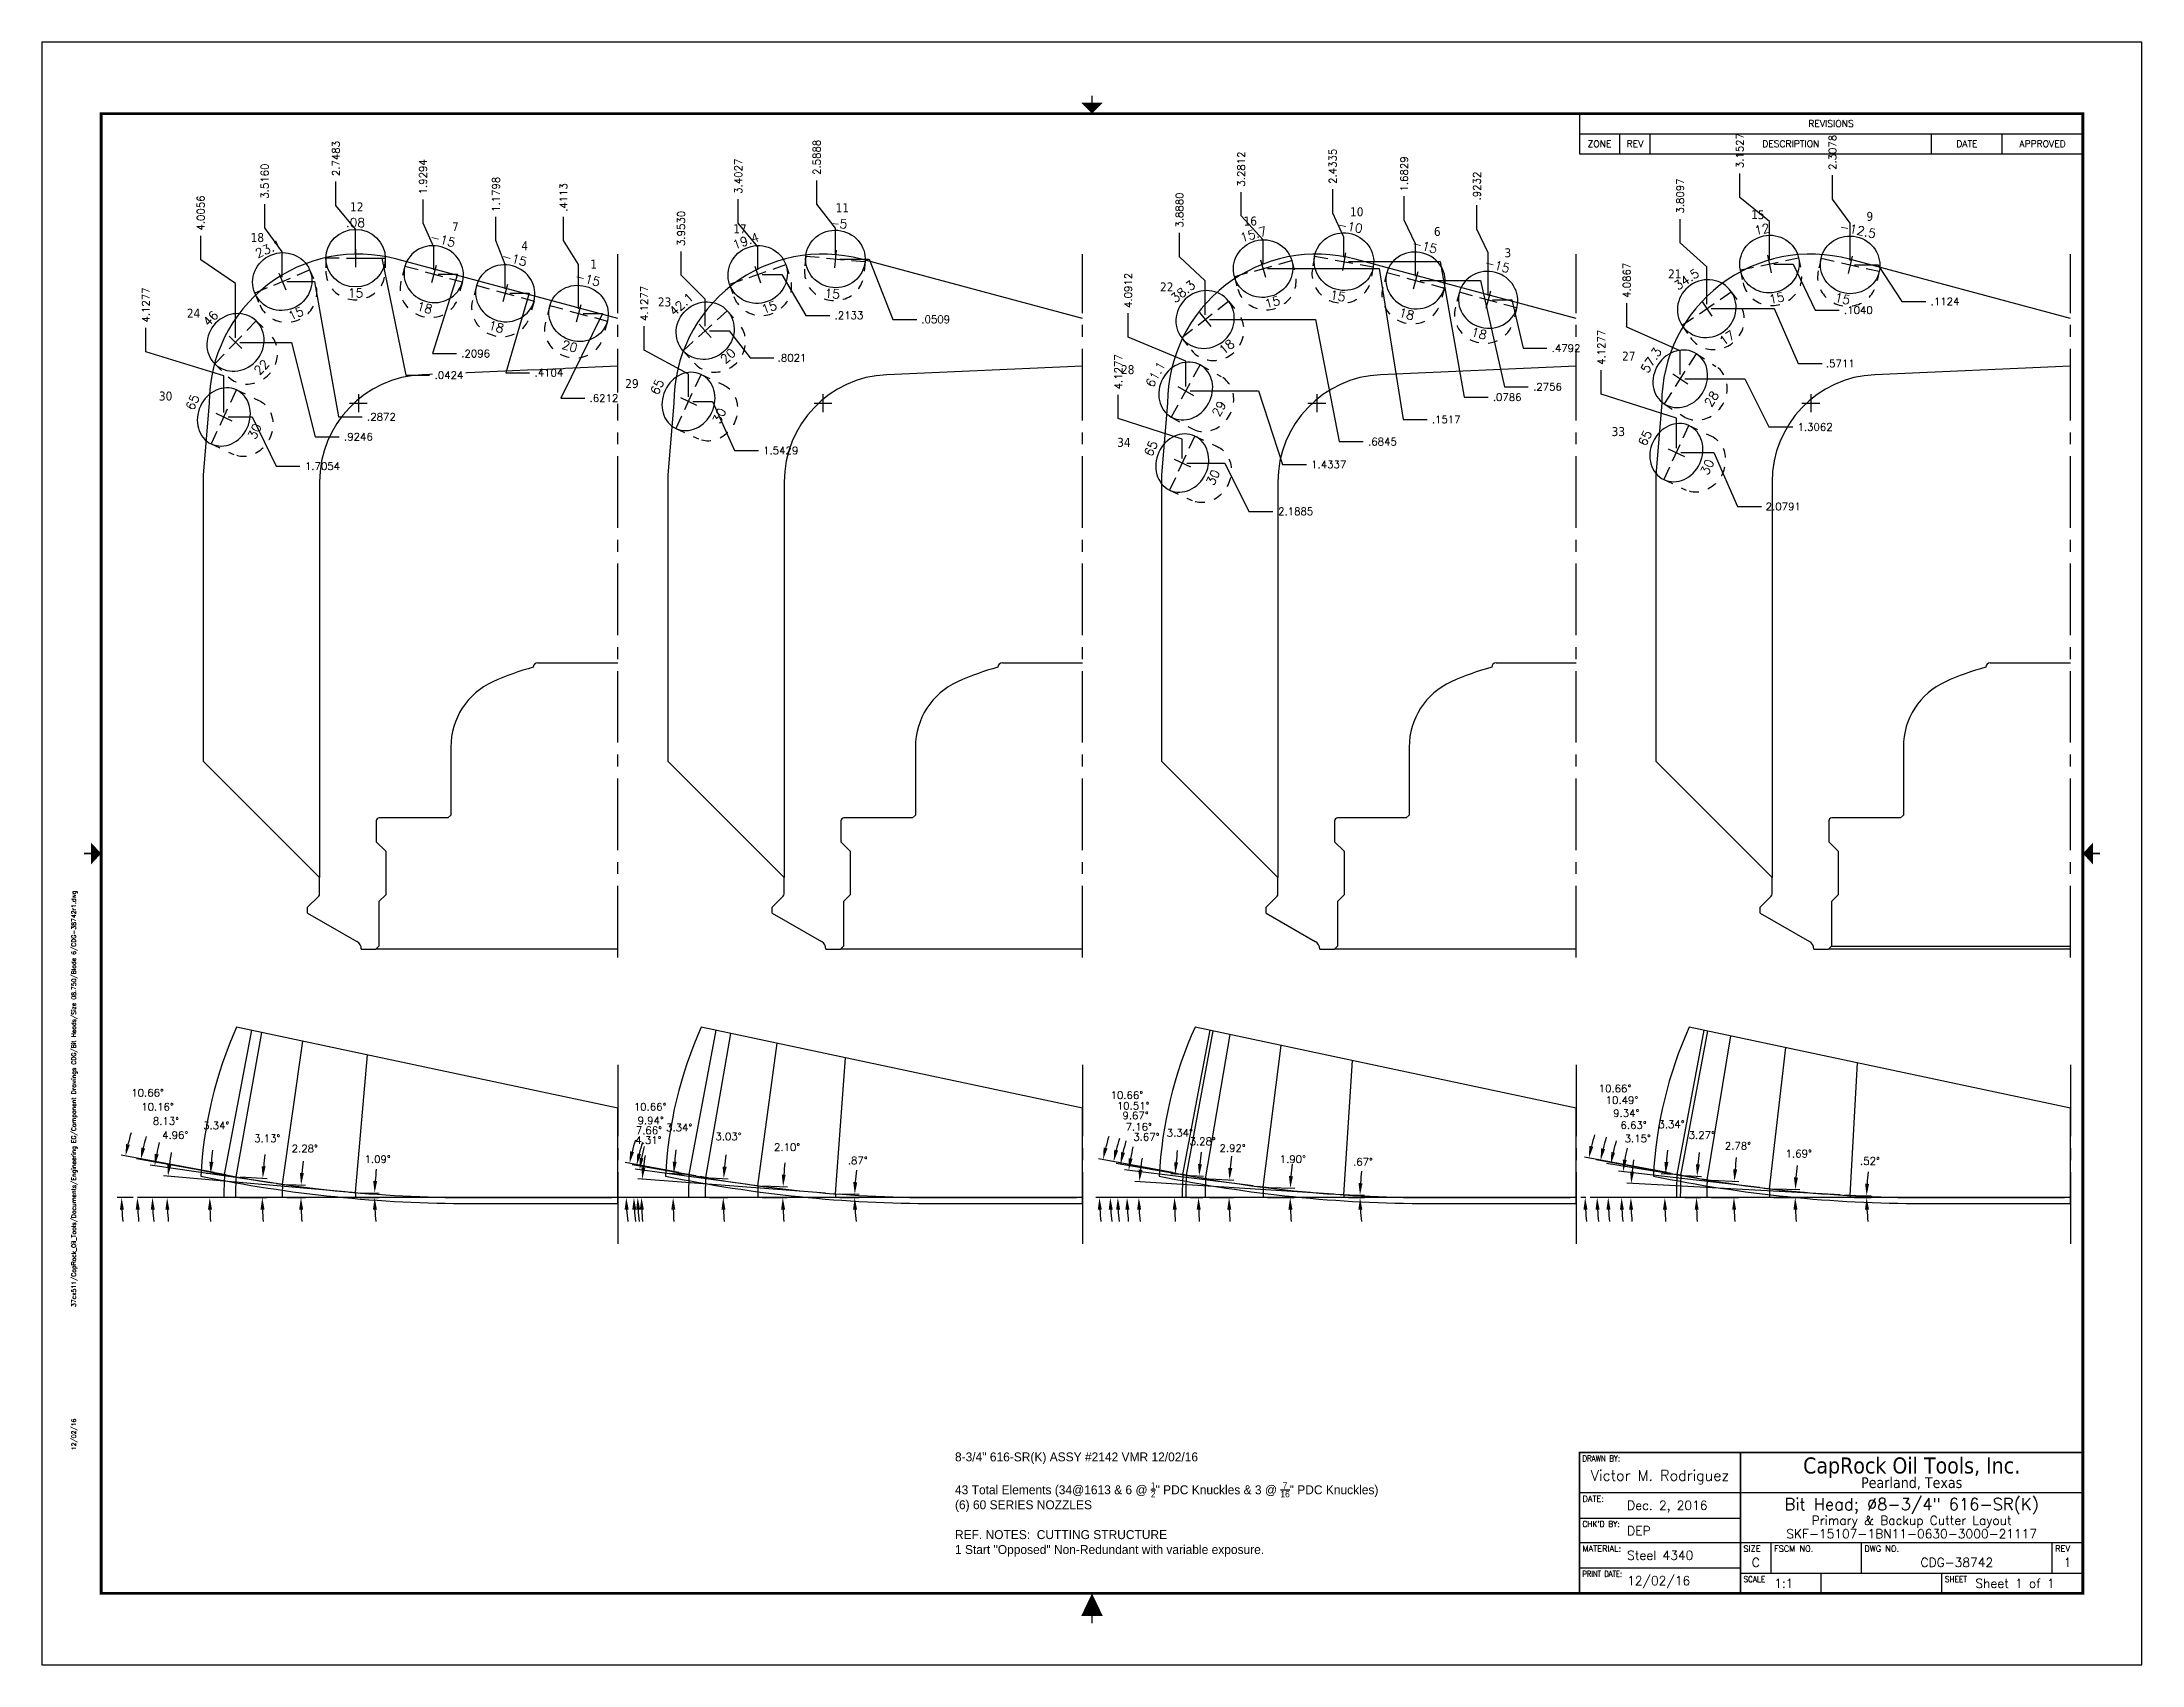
# Model space of a CAD drawing. Extents: x 25.7 to 69.7, y 0 to 17.
# Drawn here: x 25.66 to 47.66, y 0 to 17 of the extents above; entities that cross this region are included whole.
import ezdxf
from ezdxf.enums import TextEntityAlignment as Align

# ---------------------------------------------------------------- set-up
doc = ezdxf.new("R2010")
doc.units = 0
doc.header["$MEASUREMENT"] = 0
doc.linetypes.add('CENTER2', pattern=[1.125, 0.75, -0.125, 0.125, -0.125])
doc.linetypes.add('HIDDEN2', pattern=[0.1875, 0.125, -0.0625])
doc.layers.get('0').update_dxf_attribs({"linetype": 'CONTINUOUS'})
for name, color, linetype, true_color in [('Blade_1', 30, 'CONTINUOUS', 0xff7f00), ('Blade_2', 7, 'CONTINUOUS', 0xcccc00), ('Blade_3', 7, 'CONTINUOUS', 0x00cc00), ('Blade_4', 7, 'CONTINUOUS', 0x00cccc)]:
    doc.layers.add(name, color=color, linetype=linetype, true_color=true_color)
for name, color, linetype in [('CLine', 5, 'CENTER2'), ('Text', 3, 'CONTINUOUS'), ('Title Block', 7, 'CONTINUOUS')]:
    doc.layers.add(name, color=color, linetype=linetype)
doc.styles.add('Block', font='tahoma.ttf')
doc.styles.add('RomanS', font='romans')
doc.dimstyles.get("Standard").update_dxf_attribs({"dimtxt": 0.078125, "dimasz": 0.125, "dimexe": 0.046875, "dimexo": 0.046875, "dimgap": 0.046875, "dimtad": 0, "dimtih": 1, "dimtoh": 1, "dimdec": 4, "dimzin": 4, "dimdsep": 46, "dimtxsty": 'RomanS', "dimcen": 0.09375, "dimclre": 9, "dimazin": 1, "dimtfac": 1, "dimtdec": 4, "dimtofl": 0, "dimtmove": 0, "dimatfit": 1, "dimfxl": 1, "dimtolj": 1, "dimtzin": 0, "dimarcsym": 0})

msp = doc.modelspace()

# ---------------------------------------------------------------- texts
at = {"layer": 'Blade_2', "linetype": 'ByBlock', "style": 'Block'}
for s, p in [('11', (33.96941, 15.21713)), ('17', (32.89724, 14.99718)), ('23', (32.10701, 14.23008))]:
    msp.add_text(s, height=0.09375, dxfattribs=at).set_placement(p)
at = {"layer": 'Blade_3', "style": 'Block'}
for s, p in [('10', (39.35822, 15.17479)), ('6', (40.23688, 14.9683)), ('3', (40.97599, 14.74536)), ('34', (36.91933, 12.75956))]:
    msp.add_text(s, height=0.09375, dxfattribs=at).set_placement(p)
at = {"layer": 'Blade_3', "linetype": 'ByBlock', "style": 'Block'}
for s, p in [('16', (38.2427, 15.07778)), ('22', (37.36769, 14.38769)), ('28', (36.95907, 13.52145))]:
    msp.add_text(s, height=0.09375, dxfattribs=at).set_placement(p)
at = {"layer": 'Blade_4', "linetype": 'ByBlock', "style": 'Block'}
for s, p in [('15', (43.56068, 15.14452)), ('9', (44.76846, 15.12688)), ('21', (42.69005, 14.52374)), ('27', (42.20823, 13.66313))]:
    msp.add_text(s, height=0.09375, dxfattribs=at).set_placement(p)
at = {"layer": 'Blade_4', "style": 'Block'}
msp.add_text('33', height=0.09375, dxfattribs=at).set_placement((42.09899, 12.87254))
at = {"layer": 'Text', "insert": (35.21988, 2.22656), "char_height": 0.09375, "width": 7.631996, "attachment_point": 1}
msp.add_mtext('\\A1;8-3/4" 616-SR(K) ASSY #2142 VMR 12/02/16\\P\\P43 Total Elements (34@1613 & 6 @ {\\H0.7x;\\S1/2;}" PDC Knuckles & 3 @ {\\H0.7x;\\S7/16;}" PDC Knuckles)\\P(6) 60 SERIES NOZZLES\\P\\PREF. NOTES:  CUTTING STRUCTURE\\P1 Start "Opposed" Non-Redundant with variable exposure.  ', dxfattribs=at)

# ---------------------------------------------------------------- blocks, each defined once
blk = doc.blocks.new('COT_cblock')
at = {"layer": 'Title Block'}
for p, q in [((16.107, 16.25), (16.107, 15.828)), ((16.107, 16.039), (21.38, 16.039)), ((16.528, 15.828), (16.528, 16.039)), ((16.849, 15.828), (16.849, 16.039)), ((19.794, 15.828), (19.794, 16.039)), ((20.536, 15.828), (20.536, 16.039)), ((16.107, 15.828), (21.38, 15.828)), ((17.794, 1.805), (16.107, 1.805)), ((16.107, 1.539), (17.794, 1.539)), ((16.107, 1.282), (21.38, 1.282)), ((18.115, 0.961), (18.115, 1.282)), ((19.06, 0.961), (19.06, 1.282)), ((21.059, 0.961), (21.059, 1.282)), ((16.107, 1.016), (17.794, 1.016)), ((17.794, 0.961), (21.38, 0.961)), ((18.638, 0.75), (18.638, 0.961)), ((19.903, 0.75), (19.903, 0.961))]:
    blk.add_line(p, q, dxfattribs=at)
at = {"layer": 'Title Block', "color": 8}
blk.add_lwpolyline([(0, 0), (22, 0), (22, 17), (0, 17)], close=True, dxfattribs=at)
at = {"layer": 'Title Block'}
for points, const_width in [([(11, 16.438), (11, 16.363)], 0.015), ([(0.44, 8.5), (0.515, 8.5)], 0.015), ([(21.56, 8.5), (21.485, 8.5)], 0.015), ([(16.107, 0.75), (16.107, 2.227), (21.38, 2.227)], 0.0169), ([(17.794, 0.75), (17.794, 2.227)], 0.0169), ([(17.794, 1.805), (21.38, 1.805)], 0.0169), ([(11, 0.438), (11, 0.513)], 0.015)]:
    blk.add_lwpolyline(points, dxfattribs=dict(at, const_width=const_width))
at = {"layer": 'Title Block', "const_width": 0.03}
blk.add_lwpolyline([(21.38, 16.25), (0.62, 16.25), (0.62, 0.75), (21.38, 0.75)], close=True, dxfattribs=at)
at = {"layer": 'Title Block'}
for points in [[(10.887, 16.363), (11.113, 16.363), (11, 16.25)], [(0.515, 8.387), (0.515, 8.612), (0.62, 8.5)], [(21.485, 8.387), (21.485, 8.612), (21.38, 8.5)], [(10.887, 0.513), (11.113, 0.513), (11, 0.75)]]:
    blk.add_solid(points, dxfattribs=at)
for s, height, style, p in [('REVISIONS', 0.0703, 'RomanS', (18.743, 16.145)), ('ZONE', 0.0703, 'RomanS', (16.317, 15.934)), ('REV', 0.0703, 'RomanS', (16.689, 15.934)), ('DESCRIPTION', 0.07031, 'RomanS', (18.321, 15.934)), ('DATE', 0.0703, 'RomanS', (20.165, 15.934)), ('APPROVED', 0.0703, 'RomanS', (20.958, 15.934)), ('CapRock Oil Tools, Inc.', 0.16875, 'Block', (19.587, 2.09)), ('Pearland, Texas', 0.1125, 'Block', (19.587, 1.91))]:
    blk.add_text(s, height=height, dxfattribs=dict(at, style=style)).set_placement(p, align=Align.MIDDLE_CENTER)
at = {"layer": 'Title Block', "style": 'RomanS'}
for s, width, p in [('DRAWN BY:', 0.86, (16.138, 2.195)), ("CHK'D BY:", 0.91, (16.138, 1.508)), ('PRINT DATE:', 0.78, (16.138, 0.985)), ('SCALE', 0.9, (17.825, 0.93)), ('SHEET', 0.9, (19.935, 0.93))]:
    blk.add_text(s, height=0.0625, dxfattribs=dict(at, width=width)).set_placement(p, align=Align.TOP_LEFT)
for s, p in [('DATE:', (16.138, 1.773)), ('MATERIAL:', (16.138, 1.25)), ('SIZE', (17.825, 1.25)), ('FSCM NO.', (18.146, 1.25)), ('DWG NO.', (19.091, 1.25)), ('REV', (21.091, 1.25))]:
    blk.add_text(s, height=0.0625, dxfattribs=at).set_placement(p, align=Align.TOP_LEFT)
at = {"layer": 'Title Block', "color": 3, "style": 'RomanS'}
blk.add_text('C', height=0.094, dxfattribs=at).set_placement((17.954, 1.121), align=Align.TOP_CENTER)
at = {"layer": 'Title Block', "color": 1, "style": 'RomanS', "flags": 8}
for tag, p in [('FNAME', (0.37, 3.75)), ('REVDATE', (0.37, 2.25)), ('USER', (0.37, 0.75))]:
    blk.add_attdef(tag, text='', height=0.047, rotation=90, dxfattribs=at).set_placement(p, align=Align.BOTTOM_LEFT)
at = {"layer": 'Title Block', "color": 3, "style": 'RomanS', "flags": 8}
for tag, height, p in [('DRAWN', 0.11, (16.95, 1.984)), ('TITL1', 0.125, (19.587, 1.684)), ('TITL2', 0.094, (19.587, 1.514)), ('TITL3', 0.094, (19.587, 1.374))]:
    blk.add_attdef(tag, text='', height=height, dxfattribs=at).set_placement(p, align=Align.MIDDLE_CENTER)
for tag, p in [('DDATE', (16.606, 1.672)), ('CHECK', (16.606, 1.406)), ('MATRL', (16.606, 1.149)), ('PDATE', (16.606, 0.883)), ('SCALE', (18.146, 0.855)), ('SHEET', (20.255, 0.855))]:
    blk.add_attdef(tag, text='', height=0.094, dxfattribs=at).set_placement(p, align=Align.MIDDLE_LEFT)
for tag, p in [('FSCM#', (18.587, 1.121)), ('DWG#', (20.06, 1.121)), ('REV#', (21.22, 1.121))]:
    blk.add_attdef(tag, text='', height=0.094, dxfattribs=at).set_placement(p, align=Align.TOP_CENTER)
blk = doc.blocks.new('CMark')
at = {"layer": 'CLine'}
for p, q in [((-0.094, 0), (0.094, 0)), ((0, 0.094), (0, -0.094))]:
    blk.add_line(p, q, dxfattribs=at)
blk = doc.blocks.new('1613@20')
for p, q in [((-0.17, 0), (-0.312, 0)), ((0.171, 0), (0.312, 0))]:
    blk.add_line(p, q)
at = {"color": 8, "linetype": 'HIDDEN2', "ltscale": 0.5}
blk.add_line((-0.312, 0), (-0.312, -0.178), dxfattribs=at)
at = {"color": 8, "linetype": 'HIDDEN2', "ltscale": 0.5, "flags": 128}
blk.add_lwpolyline([(0.312, 0), (0.312, -0.178)], dxfattribs=at)
blk.add_ellipse((0, 0), major_axis=(-0.312, 0), ratio=0.939693, start_param=-3.141592653589793, end_param=3.141592653589793)
at = {"color": 8, "linetype": 'HIDDEN2', "ltscale": 0.5}
blk.add_ellipse((0, -0.178), major_axis=(-0.312, 0), ratio=0.939693, start_param=0, end_param=3.141593, dxfattribs=at)
blk.add_blockref('CMark', (0, 0))
at = {"style": 'RomanS'}
blk.add_text('20', height=0.094, dxfattribs=at).set_placement((0, -0.356), align=Align.MIDDLE_CENTER)
blk.add_attdef('ANG', text='', height=0.094, dxfattribs=at).set_placement((0, 0.298), align=Align.BOTTOM_CENTER)
blk = doc.blocks.new('1613@15')
for p, q in [((-0.17, 0), (-0.312, 0)), ((0.171, 0), (0.312, 0))]:
    blk.add_line(p, q)
at = {"color": 8, "linetype": 'HIDDEN2', "ltscale": 0.5}
blk.add_line((-0.312, 0), (-0.312, -0.135), dxfattribs=at)
at = {"color": 8, "linetype": 'HIDDEN2', "ltscale": 0.5, "flags": 128}
blk.add_lwpolyline([(0.312, 0), (0.312, -0.135)], dxfattribs=at)
blk.add_ellipse((0, 0), major_axis=(-0.312, 0), ratio=0.965926, start_param=-3.141592653589793, end_param=3.141592653589793)
at = {"color": 8, "linetype": 'HIDDEN2', "ltscale": 0.5}
blk.add_ellipse((0, -0.135), major_axis=(-0.312, 0), ratio=0.965926, start_param=0, end_param=3.141593, dxfattribs=at)
blk.add_blockref('CMark', (0, 0))
at = {"style": 'RomanS'}
blk.add_text('15', height=0.094, dxfattribs=at).set_placement((0, -0.364), align=Align.MIDDLE_CENTER)
blk.add_attdef('ANG', text='', height=0.094, dxfattribs=at).set_placement((0, 0.298), align=Align.BOTTOM_CENTER)
blk = doc.blocks.new('*D402')
at = {"layer": 'Blade_1', "color": 9, "lineweight": -2, "transparency": 16777216}
for p, q in [((31.119, 14.92), (31.119, 15.17)), ((31.277, 14.67), (31.119, 14.92)), ((31.277, 14.204), (31.277, 14.67))]:
    blk.add_line(p, q, dxfattribs=at)
at = {"layer": 'Blade_1', "color": 0, "transparency": 16777216, "insert": (31.119, 15.371), "char_height": 0.0781, "attachment_point": 5, "rotation": 90, "style": 'RomanS', "bg_fill": 3, "box_fill_scale": 1.25, "bg_fill_color": 256, "bg_fill_true_color": 13158600, "bg_fill_transparency": 0}
blk.add_mtext('\\A1;.4113', dxfattribs=at)
blk = doc.blocks.new('*D403')
at = {"layer": 'Blade_1', "color": 9, "lineweight": -2, "transparency": 16777216}
for p, q in [((30.411, 14.92), (30.411, 15.17)), ((30.508, 14.67), (30.411, 14.92)), ((30.508, 14.415), (30.508, 14.67))]:
    blk.add_line(p, q, dxfattribs=at)
at = {"layer": 'Blade_1', "color": 0, "transparency": 16777216, "insert": (30.411, 15.404), "char_height": 0.0781, "attachment_point": 5, "rotation": 90, "style": 'RomanS', "bg_fill": 3, "box_fill_scale": 1.25, "bg_fill_color": 256, "bg_fill_true_color": 13158600, "bg_fill_transparency": 0}
blk.add_mtext('\\A1;1.1798', dxfattribs=at)
blk = doc.blocks.new('*D404')
at = {"layer": 'Blade_1', "color": 9, "lineweight": -2, "transparency": 16777216}
for p, q in [((29.647, 15.101), (29.647, 15.351)), ((29.759, 14.851), (29.647, 15.101)), ((29.759, 14.615), (29.759, 14.851))]:
    blk.add_line(p, q, dxfattribs=at)
at = {"layer": 'Blade_1', "color": 0, "transparency": 16777216, "insert": (29.647, 15.588), "char_height": 0.0781, "attachment_point": 5, "rotation": 90, "style": 'RomanS', "bg_fill": 3, "box_fill_scale": 1.25, "bg_fill_color": 256, "bg_fill_true_color": 13158600, "bg_fill_transparency": 0}
blk.add_mtext('\\A1;1.9294', dxfattribs=at)
blk = doc.blocks.new('*D405')
at = {"layer": 'Blade_1', "color": 9, "lineweight": -2, "transparency": 16777216}
for p, q in [((28.734, 15.289), (28.734, 15.539)), ((28.94, 15.039), (28.734, 15.289)), ((28.94, 14.783), (28.94, 15.039))]:
    blk.add_line(p, q, dxfattribs=at)
at = {"layer": 'Blade_1', "color": 0, "transparency": 16777216, "insert": (28.734, 15.779), "char_height": 0.0781, "attachment_point": 5, "rotation": 90, "style": 'RomanS', "bg_fill": 3, "box_fill_scale": 1.25, "bg_fill_color": 256, "bg_fill_true_color": 13158600, "bg_fill_transparency": 0}
blk.add_mtext('\\A1;2.7483', dxfattribs=at)
blk = doc.blocks.new('*D406')
at = {"layer": 'Blade_1', "color": 9, "lineweight": -2, "transparency": 16777216}
for p, q in [((31.527, 14.157), (31.091, 13.27)), ((31.324, 14.157), (31.527, 14.157)), ((31.091, 13.27), (31.341, 13.27))]:
    blk.add_line(p, q, dxfattribs=at)
at = {"layer": 'Blade_1', "color": 0, "transparency": 16777216, "insert": (31.542, 13.27), "char_height": 0.0781, "attachment_point": 5, "style": 'RomanS', "bg_fill": 3, "box_fill_scale": 1.25, "bg_fill_color": 256, "bg_fill_true_color": 13158600, "bg_fill_transparency": 0}
blk.add_mtext('\\A1;.6212', dxfattribs=at)
blk = doc.blocks.new('*D407')
at = {"layer": 'Blade_1', "color": 9, "lineweight": -2, "transparency": 16777216}
for p, q in [((30.758, 14.368), (30.513, 13.536)), ((30.555, 14.368), (30.758, 14.368)), ((30.513, 13.536), (30.763, 13.536))]:
    blk.add_line(p, q, dxfattribs=at)
at = {"layer": 'Blade_1', "color": 0, "transparency": 16777216, "insert": (30.966, 13.536), "char_height": 0.0781, "attachment_point": 5, "style": 'RomanS', "bg_fill": 3, "box_fill_scale": 1.25, "bg_fill_color": 256, "bg_fill_true_color": 13158600, "bg_fill_transparency": 0}
blk.add_mtext('\\A1;.4104', dxfattribs=at)
blk = doc.blocks.new('*D398')
at = {"layer": 'Blade_1', "color": 9, "lineweight": -2, "transparency": 16777216}
for p, q in [((30.009, 14.569), (29.747, 13.736)), ((29.805, 14.569), (30.009, 14.569)), ((29.747, 13.736), (29.997, 13.736))]:
    blk.add_line(p, q, dxfattribs=at)
at = {"layer": 'Blade_1', "color": 0, "transparency": 16777216, "insert": (30.198, 13.736), "char_height": 0.0781, "attachment_point": 5, "style": 'RomanS', "bg_fill": 3, "box_fill_scale": 1.25, "bg_fill_color": 256, "bg_fill_true_color": 13158600, "bg_fill_transparency": 0}
blk.add_mtext('\\A1;.2096', dxfattribs=at)
blk = doc.blocks.new('*D399')
at = {"layer": 'Blade_1', "color": 9, "lineweight": -2, "transparency": 16777216}
for p, q in [((28.987, 14.736), (29.216, 14.736)), ((29.216, 14.736), (29.466, 13.511)), ((29.466, 13.511), (29.716, 13.511))]:
    blk.add_line(p, q, dxfattribs=at)
at = {"layer": 'Blade_1', "color": 0, "transparency": 16777216, "insert": (29.919, 13.511), "char_height": 0.0781, "attachment_point": 5, "style": 'RomanS', "bg_fill": 3, "box_fill_scale": 1.25, "bg_fill_color": 256, "bg_fill_true_color": 13158600, "bg_fill_transparency": 0}
blk.add_mtext('\\A1;.0424', dxfattribs=at)
blk = doc.blocks.new('*D394')
at = {"layer": 'Blade_1', "color": 9, "linetype": 'ByBlock', "lineweight": -2, "transparency": 16777216}
blk.add_line((28.831, 4.957), (26.928, 5.123), dxfattribs=at)
at = {"layer": 'Blade_1', "color": 0, "linetype": 'ByBlock', "lineweight": -2, "transparency": 16777216}
for start, end in [(169.477, 172.2572), (182.7801, 185.5603)]:
    blk.add_arc((29.542, 4.896), 2.576, start, end, dxfattribs=at)
at = {"layer": 'Blade_1', "color": 0, "linetype": 'ByBlock', "transparency": 16777216}
for points in [[(27.01, 5.241), (26.968, 5.245), (26.975, 5.119)], [(26.948, 4.77), (26.989, 4.771), (26.966, 4.896)]]:
    blk.add_solid(points, dxfattribs=at)
at = {"layer": 'Blade_1', "color": 0, "linetype": 'ByBlock', "transparency": 16777216, "insert": (27.05, 5.55), "char_height": 0.0781, "attachment_point": 5, "style": 'RomanS'}
blk.add_mtext('\\A1;4.96°', dxfattribs=at)
blk = doc.blocks.new('*D395')
at = {"layer": 'Blade_1', "color": 9, "linetype": 'ByBlock', "lineweight": -2, "transparency": 16777216}
for p, q in [((28.987, 4.947), (29.187, 4.943)), ((28.987, 4.896), (29.186, 4.896))]:
    blk.add_line(p, q, dxfattribs=at)
at = {"layer": 'Blade_1', "color": 0, "linetype": 'ByBlock', "lineweight": -2, "transparency": 16777216}
for start, end in [(173.2892, 176.0999), (182.8107, 185.6214)]:
    blk.add_arc((31.688, 4.896), 2.548, start, end, dxfattribs=at)
at = {"layer": 'Blade_1', "color": 0, "linetype": 'ByBlock', "transparency": 16777216}
for points in [[(29.166, 5.068), (29.125, 5.07), (29.14, 4.944)], [(29.122, 4.77), (29.164, 4.771), (29.14, 4.896)]]:
    blk.add_solid(points, dxfattribs=at)
at = {"layer": 'Blade_1', "color": 0, "linetype": 'ByBlock', "transparency": 16777216, "insert": (29.171, 5.298), "char_height": 0.0781, "attachment_point": 5, "style": 'RomanS'}
blk.add_mtext('\\A1;1.09°', dxfattribs=at)
blk = doc.blocks.new('*D396')
at = {"layer": 'Blade_1', "color": 9, "lineweight": -2, "transparency": 16777216}
for p, q in [((27.988, 15.052), (27.988, 15.302)), ((28.172, 14.802), (27.988, 15.052)), ((28.172, 14.538), (28.172, 14.802))]:
    blk.add_line(p, q, dxfattribs=at)
at = {"layer": 'Blade_1', "color": 0, "transparency": 16777216, "insert": (27.988, 15.543), "char_height": 0.0781, "attachment_point": 5, "rotation": 90, "style": 'RomanS', "bg_fill": 3, "box_fill_scale": 1.25, "bg_fill_color": 256, "bg_fill_true_color": 13158600, "bg_fill_transparency": 0}
blk.add_mtext('\\A1;3.5160', dxfattribs=at)
blk = doc.blocks.new('*D397')
at = {"layer": 'Blade_1', "color": 9, "lineweight": -2, "transparency": 16777216}
for p, q in [((28.219, 14.491), (28.51, 14.491)), ((28.51, 14.491), (28.76, 13.073)), ((28.76, 13.073), (29.01, 13.073))]:
    blk.add_line(p, q, dxfattribs=at)
at = {"layer": 'Blade_1', "color": 0, "transparency": 16777216, "insert": (29.211, 13.073), "char_height": 0.0781, "attachment_point": 5, "style": 'RomanS', "bg_fill": 3, "box_fill_scale": 1.25, "bg_fill_color": 256, "bg_fill_true_color": 13158600, "bg_fill_transparency": 0}
blk.add_mtext('\\A1;.2872', dxfattribs=at)
blk = doc.blocks.new('*D400')
at = {"layer": 'Blade_1', "color": 9, "linetype": 'ByBlock', "lineweight": -2, "transparency": 16777216}
blk.add_line((28.066, 5.051), (26.789, 5.234), dxfattribs=at)
at = {"layer": 'Blade_1', "color": 0, "linetype": 'ByBlock', "lineweight": -2, "transparency": 16777216}
for start, end in [(165.7561, 168.8129), (183.0568, 186.1136)]:
    blk.add_arc((29.155, 4.896), 2.343, start, end, dxfattribs=at)
at = {"layer": 'Blade_1', "color": 0, "linetype": 'ByBlock', "transparency": 16777216}
for points in [[(26.877, 5.347), (26.836, 5.354), (26.836, 5.227)], [(26.795, 4.77), (26.836, 4.771), (26.812, 4.896)]]:
    blk.add_solid(points, dxfattribs=at)
at = {"layer": 'Blade_1', "color": 0, "linetype": 'ByBlock', "transparency": 16777216, "insert": (26.954, 5.698), "char_height": 0.0781, "attachment_point": 5, "style": 'RomanS'}
blk.add_mtext('\\A1;8.13°', dxfattribs=at)
blk = doc.blocks.new('*D401')
at = {"layer": 'Blade_1', "color": 9, "linetype": 'ByBlock', "lineweight": -2, "transparency": 16777216}
for p, q in [((28.219, 4.896), (28.415, 4.896)), ((28.222, 5.034), (28.417, 5.026))]:
    blk.add_line(p, q, dxfattribs=at)
at = {"layer": 'Blade_1', "color": 0, "linetype": 'ByBlock', "lineweight": -2, "transparency": 16777216}
for start, end in [(173.4023, 175.5594), (182.1572, 184.3143)]:
    blk.add_arc((31.688, 4.896), 3.32, start, end, dxfattribs=at)
at = {"layer": 'Blade_1', "color": 0, "linetype": 'ByBlock', "transparency": 16777216}
for points in [[(28.398, 5.152), (28.357, 5.154), (28.37, 5.028)], [(28.349, 4.77), (28.391, 4.771), (28.368, 4.896)]]:
    blk.add_solid(points, dxfattribs=at)
at = {"layer": 'Blade_1', "color": 0, "linetype": 'ByBlock', "transparency": 16777216, "insert": (28.408, 5.409), "char_height": 0.0781, "attachment_point": 5, "style": 'RomanS'}
blk.add_mtext('\\A1;2.28°', dxfattribs=at)
blk = doc.blocks.new('*D392')
at = {"layer": 'Blade_1', "color": 9, "lineweight": -2, "transparency": 16777216}
for p, q in [((27.318, 14.719), (27.318, 14.969)), ((27.682, 14.469), (27.318, 14.719)), ((27.682, 13.9), (27.682, 14.469))]:
    blk.add_line(p, q, dxfattribs=at)
at = {"layer": 'Blade_1', "color": 0, "transparency": 16777216, "insert": (27.318, 15.209), "char_height": 0.0781, "attachment_point": 5, "rotation": 90, "style": 'RomanS', "bg_fill": 3, "box_fill_scale": 1.25, "bg_fill_color": 256, "bg_fill_true_color": 13158600, "bg_fill_transparency": 0}
blk.add_mtext('\\A1;4.0056', dxfattribs=at)
blk = doc.blocks.new('*D393')
at = {"layer": 'Blade_1', "color": 9, "lineweight": -2, "transparency": 16777216}
for p, q in [((27.729, 13.854), (28.268, 13.854)), ((28.268, 13.854), (28.518, 12.865)), ((28.518, 12.865), (28.768, 12.865))]:
    blk.add_line(p, q, dxfattribs=at)
at = {"layer": 'Blade_1', "color": 0, "transparency": 16777216, "insert": (28.97, 12.865), "char_height": 0.0781, "attachment_point": 5, "style": 'RomanS', "bg_fill": 3, "box_fill_scale": 1.25, "bg_fill_color": 256, "bg_fill_true_color": 13158600, "bg_fill_transparency": 0}
blk.add_mtext('\\A1;.9246', dxfattribs=at)
blk = doc.blocks.new('1613@22')
for p, q in [((-0.17, 0), (-0.313, 0)), ((0.171, 0), (0.312, 0))]:
    blk.add_line(p, q)
at = {"color": 8, "linetype": 'HIDDEN2', "ltscale": 0.5}
blk.add_line((-0.313, 0), (-0.313, -0.195), dxfattribs=at)
at = {"color": 8, "linetype": 'HIDDEN2', "ltscale": 0.5, "flags": 128}
blk.add_lwpolyline([(0.312, 0), (0.312, -0.195)], dxfattribs=at)
blk.add_ellipse((0, 0), major_axis=(-0.312, 0), ratio=0.927168, start_param=3.141593, end_param=9.424778)
at = {"color": 8, "linetype": 'HIDDEN2', "ltscale": 0.5}
blk.add_ellipse((0, -0.195), major_axis=(-0.312, 0), ratio=0.927168, start_param=0, end_param=3.141593, dxfattribs=at)
blk.add_blockref('CMark', (0, 0))
at = {"style": 'RomanS'}
blk.add_text('22', height=0.094, dxfattribs=at).set_placement((0.003, -0.376), align=Align.MIDDLE_CENTER)
blk.add_attdef('ANG', text='', height=0.094, dxfattribs=at).set_placement((0, 0.287), align=Align.BOTTOM_CENTER)
blk = doc.blocks.new('*D408')
at = {"layer": 'Blade_1', "color": 9, "linetype": 'ByBlock', "lineweight": -2, "transparency": 16777216}
for p, q in [((27.581, 5.133), (26.644, 5.301)), ((26.61, 4.896), (26.608, 4.896))]:
    blk.add_line(p, q, dxfattribs=at)
at = {"layer": 'Blade_1', "color": 0, "linetype": 'ByBlock', "lineweight": -2, "transparency": 16777216}
for start, end in [(163.4853, 166.6646), (183.1793, 186.3586)]:
    blk.add_arc((28.907, 4.896), 2.253, start, end, dxfattribs=at)
at = {"layer": 'Blade_1', "color": 0, "linetype": 'ByBlock', "transparency": 16777216}
for points in [[(26.736, 5.411), (26.695, 5.42), (26.69, 5.293)], [(26.637, 4.77), (26.679, 4.771), (26.654, 4.896)]]:
    blk.add_solid(points, dxfattribs=at)
at = {"layer": 'Blade_1', "color": 0, "linetype": 'ByBlock', "transparency": 16777216, "insert": (26.865, 5.846), "char_height": 0.0781, "attachment_point": 5, "style": 'RomanS'}
blk.add_mtext('\\A1;10.16°', dxfattribs=at)
blk = doc.blocks.new('*D409')
at = {"layer": 'Blade_1', "color": 9, "linetype": 'ByBlock', "lineweight": -2, "transparency": 16777216}
for p, q in [((27.735, 5.112), (28.015, 5.096)), ((27.729, 4.896), (28.01, 4.896))]:
    blk.add_line(p, q, dxfattribs=at)
at = {"layer": 'Blade_1', "color": 0, "linetype": 'ByBlock', "lineweight": -2, "transparency": 16777216}
for start, end in [(173.0295, 174.9521), (181.9226, 183.8452)]:
    blk.add_arc((31.688, 4.896), 3.725, start, end, dxfattribs=at)
at = {"layer": 'Blade_1', "color": 0, "linetype": 'ByBlock', "transparency": 16777216}
for points in [[(27.998, 5.222), (27.956, 5.225), (27.968, 5.099)], [(27.944, 4.77), (27.986, 4.771), (27.963, 4.896)]]:
    blk.add_solid(points, dxfattribs=at)
at = {"layer": 'Blade_1', "color": 0, "linetype": 'ByBlock', "transparency": 16777216, "insert": (28.015, 5.516), "char_height": 0.0781, "attachment_point": 5, "style": 'RomanS'}
blk.add_mtext('\\A1;3.13°', dxfattribs=at)
blk = doc.blocks.new('1613@30')
for p, q in [((-0.17, 0), (-0.312, 0)), ((0.171, 0), (0.312, 0))]:
    blk.add_line(p, q)
at = {"color": 8, "linetype": 'HIDDEN2', "ltscale": 0.5}
blk.add_line((-0.312, 0), (-0.312, -0.26), dxfattribs=at)
at = {"color": 8, "linetype": 'HIDDEN2', "ltscale": 0.5, "flags": 128}
blk.add_lwpolyline([(0.312, 0), (0.312, -0.26)], dxfattribs=at)
at = {"extrusion": (0, 0, -1)}
blk.add_ellipse((0, 0), major_axis=(-0.312, 0), ratio=0.866025, start_param=-3.141592653589793, end_param=3.141592653589793, dxfattribs=at)
at = {"color": 8, "linetype": 'HIDDEN2', "ltscale": 0.5, "extrusion": (0, 0, -1)}
blk.add_ellipse((0, -0.26), major_axis=(-0.312, 0), ratio=0.866025, start_param=3.068877, end_param=6.355901, dxfattribs=at)
blk.add_blockref('CMark', (0, 0))
at = {"style": 'RomanS'}
blk.add_text('30', height=0.094, dxfattribs=at).set_placement((0, -0.356), align=Align.MIDDLE_CENTER)
blk.add_attdef('ANG', text='', height=0.094, dxfattribs=at).set_placement((0, 0.287), align=Align.BOTTOM_CENTER)
blk = doc.blocks.new('*D410')
at = {"layer": 'Blade_1', "color": 9, "lineweight": -2, "transparency": 16777216}
for p, q in [((26.744, 13.755), (26.744, 14.005)), ((27.56, 13.505), (26.744, 13.755)), ((27.56, 13.12), (27.56, 13.505))]:
    blk.add_line(p, q, dxfattribs=at)
at = {"layer": 'Blade_1', "color": 0, "transparency": 16777216, "insert": (26.744, 14.245), "char_height": 0.0781, "attachment_point": 5, "rotation": 90, "style": 'RomanS', "bg_fill": 3, "box_fill_scale": 1.25, "bg_fill_color": 256, "bg_fill_true_color": 13158600, "bg_fill_transparency": 0}
blk.add_mtext('\\A1;4.1277', dxfattribs=at)
blk = doc.blocks.new('*D411')
at = {"layer": 'Blade_1', "color": 9, "lineweight": -2, "transparency": 16777216}
for p, q in [((27.607, 13.073), (27.857, 13.073)), ((27.857, 13.073), (28.107, 12.557)), ((28.107, 12.557), (28.357, 12.557))]:
    blk.add_line(p, q, dxfattribs=at)
at = {"layer": 'Blade_1', "color": 0, "transparency": 16777216, "insert": (28.594, 12.557), "char_height": 0.0781, "attachment_point": 5, "style": 'RomanS', "bg_fill": 3, "box_fill_scale": 1.25, "bg_fill_color": 256, "bg_fill_true_color": 13158600, "bg_fill_transparency": 0}
blk.add_mtext('\\A1;1.7054', dxfattribs=at)
blk = doc.blocks.new('*D412')
at = {"layer": 'Blade_1', "color": 9, "linetype": 'ByBlock', "lineweight": -2, "transparency": 16777216}
for p, q in [((27.46, 5.157), (26.484, 5.34)), ((26.61, 4.896), (26.442, 4.896))]:
    blk.add_line(p, q, dxfattribs=at)
at = {"layer": 'Blade_1', "color": 0, "linetype": 'ByBlock', "lineweight": -2, "transparency": 16777216}
for start, end in [(163.2587, 166.2985), (183.0398, 186.0797)]:
    blk.add_arc((28.845, 4.896), 2.356, start, end, dxfattribs=at)
at = {"layer": 'Blade_1', "color": 0, "linetype": 'ByBlock', "transparency": 16777216}
for points in [[(26.576, 5.449), (26.536, 5.458), (26.53, 5.332)], [(26.472, 4.77), (26.513, 4.771), (26.489, 4.896)]]:
    blk.add_solid(points, dxfattribs=at)
at = {"layer": 'Blade_1', "color": 0, "linetype": 'ByBlock', "transparency": 16777216, "insert": (26.761, 5.994), "char_height": 0.0781, "attachment_point": 5, "style": 'RomanS'}
blk.add_mtext('\\A1;10.66°', dxfattribs=at)
blk = doc.blocks.new('*D413')
at = {"layer": 'Blade_1', "color": 9, "linetype": 'ByBlock', "lineweight": -2, "transparency": 16777216}
for p, q in [((27.521, 5.139), (27.374, 5.148)), ((27.513, 4.896), (27.367, 4.896))]:
    blk.add_line(p, q, dxfattribs=at)
at = {"layer": 'Blade_1', "color": 0, "linetype": 'ByBlock', "lineweight": -2, "transparency": 16777216}
for start, end in [(173.3072, 174.9827), (181.6756, 183.3511)]:
    blk.add_arc((31.688, 4.896), 4.275, start, end, dxfattribs=at)
at = {"layer": 'Blade_1', "color": 0, "linetype": 'ByBlock', "transparency": 16777216}
for points in [[(27.451, 5.268), (27.409, 5.271), (27.421, 5.145)], [(27.394, 4.77), (27.436, 4.771), (27.413, 4.896)]]:
    blk.add_solid(points, dxfattribs=at)
at = {"layer": 'Blade_1', "color": 0, "linetype": 'ByBlock', "transparency": 16777216, "insert": (27.48, 5.65), "char_height": 0.0781, "attachment_point": 5, "style": 'RomanS'}
blk.add_mtext('\\A1;3.34°', dxfattribs=at)
blk = doc.blocks.new('*D418')
at = {"layer": 'Blade_2', "color": 9, "linetype": 'ByBlock', "lineweight": -2, "transparency": 16777216}
for p, q in [((32.95, 15.104), (32.95, 15.354)), ((33.153, 14.854), (32.95, 15.104)), ((33.153, 14.612), (33.153, 14.854))]:
    blk.add_line(p, q, dxfattribs=at)
at = {"layer": 'Blade_2', "color": 0, "linetype": 'ByBlock', "transparency": 16777216, "insert": (32.95, 15.594), "char_height": 0.0781, "attachment_point": 5, "rotation": 90, "style": 'RomanS'}
blk.add_mtext('\\A1;3.4027', dxfattribs=at)
blk = doc.blocks.new('*D419')
at = {"layer": 'Blade_2', "color": 9, "linetype": 'ByBlock', "lineweight": -2, "transparency": 16777216}
for p, q in [((32.35, 14.557), (32.35, 14.807)), ((32.603, 14.307), (32.35, 14.557)), ((32.603, 14.023), (32.603, 14.307))]:
    blk.add_line(p, q, dxfattribs=at)
at = {"layer": 'Blade_2', "color": 0, "linetype": 'ByBlock', "transparency": 16777216, "insert": (32.35, 15.047), "char_height": 0.0781, "attachment_point": 5, "rotation": 90, "style": 'RomanS'}
blk.add_mtext('\\A1;3.9530', dxfattribs=at)
blk = doc.blocks.new('*D420')
at = {"layer": 'Blade_2', "color": 9, "linetype": 'ByBlock', "lineweight": -2, "transparency": 16777216}
for p, q in [((33.2, 14.565), (33.407, 14.565)), ((33.407, 14.565), (33.657, 14.137)), ((33.657, 14.137), (33.907, 14.137))]:
    blk.add_line(p, q, dxfattribs=at)
at = {"layer": 'Blade_2', "color": 0, "linetype": 'ByBlock', "transparency": 16777216, "insert": (34.109, 14.137), "char_height": 0.0781, "attachment_point": 5, "style": 'RomanS'}
blk.add_mtext('\\A1;.2133', dxfattribs=at)
blk = doc.blocks.new('*D421')
at = {"layer": 'Blade_2', "color": 9, "linetype": 'ByBlock', "lineweight": -2, "transparency": 16777216}
for p, q in [((32.649, 13.976), (32.853, 13.976)), ((32.853, 13.976), (33.073, 13.691)), ((33.073, 13.691), (33.323, 13.691))]:
    blk.add_line(p, q, dxfattribs=at)
at = {"layer": 'Blade_2', "color": 0, "linetype": 'ByBlock', "transparency": 16777216, "insert": (33.513, 13.691), "char_height": 0.0781, "attachment_point": 5, "style": 'RomanS'}
blk.add_mtext('\\A1;.8021', dxfattribs=at)
blk = doc.blocks.new('*D414')
at = {"layer": 'Blade_2', "color": 9, "linetype": 'ByBlock', "lineweight": -2, "transparency": 16777216}
blk.add_line((33.051, 5.034), (31.87, 5.193), dxfattribs=at)
at = {"layer": 'Blade_2', "color": 0, "linetype": 'ByBlock', "lineweight": -2, "transparency": 16777216}
for start, end in [(165.777, 169.0573), (183.2803, 186.5606)]:
    blk.add_arc((34.08, 4.896), 2.184, start, end, dxfattribs=at)
at = {"layer": 'Blade_2', "color": 0, "linetype": 'ByBlock', "transparency": 16777216}
for points in [[(31.957, 5.307), (31.916, 5.314), (31.916, 5.187)], [(31.879, 4.77), (31.921, 4.771), (31.896, 4.896)]]:
    blk.add_solid(points, dxfattribs=at)
at = {"layer": 'Blade_2', "color": 0, "linetype": 'ByBlock', "transparency": 16777216, "insert": (32.013, 5.6), "char_height": 0.0781, "attachment_point": 5, "style": 'RomanS'}
blk.add_mtext('\\A1;7.66°', dxfattribs=at)
blk = doc.blocks.new('*D415')
at = {"layer": 'Blade_2', "color": 9, "linetype": 'ByBlock', "lineweight": -2, "transparency": 16777216}
blk.add_line((32.504, 5.123), (31.839, 5.24), dxfattribs=at)
at = {"layer": 'Blade_2', "color": 0, "linetype": 'ByBlock', "lineweight": -2, "transparency": 16777216}
for start, end in [(162.6977, 166.3798), (183.6821, 187.3642)]:
    blk.add_arc((33.802, 4.896), 1.945, start, end, dxfattribs=at)
at = {"layer": 'Blade_2', "color": 0, "linetype": 'ByBlock', "transparency": 16777216}
for points in [[(31.931, 5.35), (31.891, 5.358), (31.885, 5.232)], [(31.839, 4.77), (31.881, 4.771), (31.856, 4.896)]]:
    blk.add_solid(points, dxfattribs=at)
at = {"layer": 'Blade_2', "color": 0, "linetype": 'ByBlock', "transparency": 16777216, "insert": (32.032, 5.703), "char_height": 0.0781, "attachment_point": 5, "style": 'RomanS'}
blk.add_mtext('\\A1;9.94°', dxfattribs=at)
blk = doc.blocks.new('*D416')
at = {"layer": 'Blade_2', "color": 9, "linetype": 'ByBlock', "lineweight": -2, "transparency": 16777216}
for p, q in [((33.2, 4.896), (33.463, 4.896)), ((33.202, 5.018), (33.465, 5.009))]:
    blk.add_line(p, q, dxfattribs=at)
at = {"layer": 'Blade_2', "color": 0, "linetype": 'ByBlock', "lineweight": -2, "transparency": 16777216}
for start, end in [(173.3407, 175.6224), (182.2817, 184.5634)]:
    blk.add_arc((36.556, 4.896), 3.139, start, end, dxfattribs=at)
at = {"layer": 'Blade_2', "color": 0, "linetype": 'ByBlock', "transparency": 16777216}
for points in [[(33.446, 5.134), (33.405, 5.137), (33.419, 5.011)], [(33.398, 4.77), (33.44, 4.771), (33.416, 4.896)]]:
    blk.add_solid(points, dxfattribs=at)
at = {"layer": 'Blade_2', "color": 0, "linetype": 'ByBlock', "transparency": 16777216, "insert": (33.461, 5.424), "char_height": 0.0781, "attachment_point": 5, "style": 'RomanS'}
blk.add_mtext('\\A1;2.10°', dxfattribs=at)
blk = doc.blocks.new('*D417')
at = {"layer": 'Blade_2', "color": 9, "linetype": 'ByBlock', "lineweight": -2, "transparency": 16777216}
for p, q in [((32.655, 5.102), (32.844, 5.092)), ((32.649, 4.896), (32.839, 4.896))]:
    blk.add_line(p, q, dxfattribs=at)
at = {"layer": 'Blade_2', "color": 0, "linetype": 'ByBlock', "lineweight": -2, "transparency": 16777216}
for start, end in [(173.1613, 175.0643), (181.903, 183.8061)]:
    blk.add_arc((36.556, 4.896), 3.764, start, end, dxfattribs=at)
at = {"layer": 'Blade_2', "color": 0, "linetype": 'ByBlock', "transparency": 16777216}
for points in [[(32.827, 5.218), (32.785, 5.221), (32.797, 5.095)], [(32.773, 4.77), (32.815, 4.771), (32.792, 4.896)]]:
    blk.add_solid(points, dxfattribs=at)
at = {"layer": 'Blade_2', "color": 0, "linetype": 'ByBlock', "transparency": 16777216, "insert": (32.847, 5.536), "char_height": 0.0781, "attachment_point": 5, "style": 'RomanS'}
blk.add_mtext('\\A1;3.03°', dxfattribs=at)
blk = doc.blocks.new('1613@18')
for p, q in [((-0.17, 0), (-0.312, 0)), ((0.171, 0), (0.312, 0))]:
    blk.add_line(p, q)
at = {"color": 8, "linetype": 'HIDDEN2', "ltscale": 0.5}
blk.add_line((-0.312, 0), (-0.312, -0.159), dxfattribs=at)
at = {"color": 8, "linetype": 'HIDDEN2', "ltscale": 0.5, "flags": 128}
blk.add_lwpolyline([(0.312, 0), (0.312, -0.159)], dxfattribs=at)
at = {"extrusion": (0, 0, -1)}
blk.add_ellipse((0, 0), major_axis=(-0.312, 0), ratio=0.95104, start_param=-3.141592653589793, end_param=3.141592653589793, dxfattribs=at)
at = {"color": 8, "linetype": 'HIDDEN2', "ltscale": 0.5}
blk.add_ellipse((0, -0.161), major_axis=(0.312, 0), ratio=0.953717, start_param=3.141593, end_param=6.283185, dxfattribs=at)
blk.add_blockref('CMark', (0, 0))
at = {"style": 'RomanS'}
blk.add_text('18', height=0.094, dxfattribs=at).set_placement((0, -0.364), align=Align.MIDDLE_CENTER)
blk.add_attdef('ANG', text='', height=0.094, dxfattribs=at).set_placement((0, 0.298), align=Align.BOTTOM_CENTER)
blk = doc.blocks.new('1613@29')
for p, q in [((-0.17, 0), (-0.313, 0)), ((0.171, 0), (0.312, 0))]:
    blk.add_line(p, q)
at = {"color": 8, "linetype": 'HIDDEN2', "ltscale": 0.5}
blk.add_line((-0.313, 0), (-0.313, -0.252), dxfattribs=at)
at = {"color": 8, "linetype": 'HIDDEN2', "ltscale": 0.5, "flags": 128}
blk.add_lwpolyline([(0.312, 0), (0.312, -0.252)], dxfattribs=at)
blk.add_ellipse((0, 0), major_axis=(-0.312, 0), ratio=0.874624, start_param=3.141593, end_param=9.424778)
at = {"color": 8, "linetype": 'HIDDEN2', "ltscale": 0.5}
blk.add_ellipse((0, -0.252), major_axis=(-0.312, 0), ratio=0.874624, start_param=0, end_param=3.141593, dxfattribs=at)
blk.add_blockref('CMark', (0, 0))
at = {"style": 'RomanS'}
blk.add_text('29', height=0.094, dxfattribs=at).set_placement((0.006, -0.395), align=Align.MIDDLE_CENTER)
blk.add_attdef('ANG', text='', height=0.094, dxfattribs=at).set_placement((0, 0.287), align=Align.BOTTOM_CENTER)
blk = doc.blocks.new('*D422')
at = {"layer": 'Blade_3', "color": 9, "linetype": 'ByBlock', "lineweight": -2, "transparency": 16777216}
for p, q in [((40.688, 15.04), (40.688, 15.29)), ((40.805, 14.79), (40.688, 15.04)), ((40.805, 14.346), (40.805, 14.79))]:
    blk.add_line(p, q, dxfattribs=at)
at = {"layer": 'Blade_3', "color": 0, "linetype": 'ByBlock', "transparency": 16777216, "insert": (40.688, 15.491), "char_height": 0.0781, "attachment_point": 5, "rotation": 90, "style": 'RomanS'}
blk.add_mtext('\\A1;.9232', dxfattribs=at)
blk = doc.blocks.new('*D423')
at = {"layer": 'Blade_3', "color": 9, "linetype": 'ByBlock', "lineweight": -2, "transparency": 16777216}
for p, q in [((39.925, 15.135), (39.925, 15.385)), ((40.045, 14.885), (39.925, 15.135)), ((40.045, 14.549), (40.045, 14.885))]:
    blk.add_line(p, q, dxfattribs=at)
at = {"layer": 'Blade_3', "color": 0, "linetype": 'ByBlock', "transparency": 16777216, "insert": (39.925, 15.618), "char_height": 0.0781, "attachment_point": 5, "rotation": 90, "style": 'RomanS'}
blk.add_mtext('\\A1;1.6829', dxfattribs=at)
blk = doc.blocks.new('*D424')
at = {"layer": 'Blade_3', "color": 9, "linetype": 'ByBlock', "lineweight": -2, "transparency": 16777216}
for p, q in [((39.177, 15.207), (39.177, 15.457)), ((39.295, 14.957), (39.177, 15.207)), ((39.295, 14.746), (39.295, 14.957))]:
    blk.add_line(p, q, dxfattribs=at)
at = {"layer": 'Blade_3', "color": 0, "linetype": 'ByBlock', "transparency": 16777216, "insert": (39.177, 15.698), "char_height": 0.0781, "attachment_point": 5, "rotation": 90, "style": 'RomanS'}
blk.add_mtext('\\A1;2.4335', dxfattribs=at)
blk = doc.blocks.new('*D433')
at = {"layer": 'Blade_3', "color": 9, "linetype": 'ByBlock', "lineweight": -2, "transparency": 16777216}
for p, q in [((38.218, 15.178), (38.218, 15.428)), ((38.447, 14.928), (38.218, 15.178)), ((38.447, 14.673), (38.447, 14.928))]:
    blk.add_line(p, q, dxfattribs=at)
at = {"layer": 'Blade_3', "color": 0, "linetype": 'ByBlock', "transparency": 16777216, "insert": (38.218, 15.669), "char_height": 0.0781, "attachment_point": 5, "rotation": 90, "style": 'RomanS'}
blk.add_mtext('\\A1;3.2812', dxfattribs=at)
blk = doc.blocks.new('*D434')
at = {"layer": 'Blade_3', "color": 9, "linetype": 'ByBlock', "lineweight": -2, "transparency": 16777216}
for p, q in [((37.571, 14.75), (37.571, 15)), ((37.84, 14.5), (37.571, 14.75)), ((37.84, 14.141), (37.84, 14.5))]:
    blk.add_line(p, q, dxfattribs=at)
at = {"layer": 'Blade_3', "color": 0, "linetype": 'ByBlock', "transparency": 16777216, "insert": (37.571, 15.24), "char_height": 0.0781, "attachment_point": 5, "rotation": 90, "style": 'RomanS'}
blk.add_mtext('\\A1;3.8880', dxfattribs=at)
blk = doc.blocks.new('*D435')
at = {"layer": 'Blade_3', "color": 9, "linetype": 'ByBlock', "lineweight": -2, "transparency": 16777216}
for p, q in [((37.034, 13.908), (37.034, 14.158)), ((37.637, 13.658), (37.034, 13.908)), ((37.637, 13.391), (37.637, 13.658))]:
    blk.add_line(p, q, dxfattribs=at)
at = {"layer": 'Blade_3', "color": 0, "linetype": 'ByBlock', "transparency": 16777216, "insert": (37.034, 14.398), "char_height": 0.0781, "attachment_point": 5, "rotation": 90, "style": 'RomanS'}
blk.add_mtext('\\A1;4.0912', dxfattribs=at)
blk = doc.blocks.new('*D437')
at = {"layer": 'Blade_3', "color": 9, "linetype": 'ByBlock', "lineweight": -2, "transparency": 16777216}
for p, q in [((40.092, 14.503), (40.726, 14.503)), ((40.726, 14.503), (40.976, 13.388)), ((40.976, 13.388), (41.226, 13.388))]:
    blk.add_line(p, q, dxfattribs=at)
at = {"layer": 'Blade_3', "color": 0, "linetype": 'ByBlock', "transparency": 16777216, "insert": (41.427, 13.388), "char_height": 0.0781, "attachment_point": 5, "style": 'RomanS'}
blk.add_mtext('\\A1;.2756', dxfattribs=at)
blk = doc.blocks.new('*D438')
at = {"layer": 'Blade_3', "color": 9, "linetype": 'ByBlock', "lineweight": -2, "transparency": 16777216}
for p, q in [((39.341, 14.7), (40.304, 14.7)), ((40.304, 14.7), (40.554, 13.279)), ((40.554, 13.279), (40.804, 13.279))]:
    blk.add_line(p, q, dxfattribs=at)
at = {"layer": 'Blade_3', "color": 0, "linetype": 'ByBlock', "transparency": 16777216, "insert": (41.005, 13.279), "char_height": 0.0781, "attachment_point": 5, "style": 'RomanS'}
blk.add_mtext('\\A1;.0786', dxfattribs=at)
blk = doc.blocks.new('*D439')
at = {"layer": 'Blade_3', "color": 9, "linetype": 'ByBlock', "lineweight": -2, "transparency": 16777216}
for p, q in [((38.494, 14.626), (39.665, 14.626)), ((39.665, 14.626), (39.915, 13.047)), ((39.915, 13.047), (40.165, 13.047))]:
    blk.add_line(p, q, dxfattribs=at)
at = {"layer": 'Blade_3', "color": 0, "linetype": 'ByBlock', "transparency": 16777216, "insert": (40.366, 13.047), "char_height": 0.0781, "attachment_point": 5, "style": 'RomanS'}
blk.add_mtext('\\A1;.1517', dxfattribs=at)
blk = doc.blocks.new('*D440')
at = {"layer": 'Blade_3', "color": 9, "linetype": 'ByBlock', "lineweight": -2, "transparency": 16777216}
for p, q in [((37.887, 14.094), (38.996, 14.094)), ((38.996, 14.094), (39.246, 12.814)), ((39.246, 12.814), (39.496, 12.814))]:
    blk.add_line(p, q, dxfattribs=at)
at = {"layer": 'Blade_3', "color": 0, "linetype": 'ByBlock', "transparency": 16777216, "insert": (39.698, 12.814), "char_height": 0.0781, "attachment_point": 5, "style": 'RomanS'}
blk.add_mtext('\\A1;.6845', dxfattribs=at)
blk = doc.blocks.new('*D431')
at = {"layer": 'Blade_3', "color": 9, "linetype": 'ByBlock', "lineweight": -2, "transparency": 16777216}
for p, q in [((39.341, 4.896), (39.51, 4.896)), ((39.342, 4.924), (39.51, 4.922))]:
    blk.add_line(p, q, dxfattribs=at)
at = {"layer": 'Blade_3', "color": 0, "linetype": 'ByBlock', "lineweight": -2, "transparency": 16777216}
for start, end in [(173.004, 176.1662), (183.1622, 186.3244)]:
    blk.add_arc((41.728, 4.896), 2.265, start, end, dxfattribs=at)
at = {"layer": 'Blade_3', "color": 0, "linetype": 'ByBlock', "transparency": 16777216}
for points in [[(39.446, 4.77), (39.487, 4.771), (39.463, 4.896)], [(39.489, 5.046), (39.447, 5.048), (39.463, 4.922)]]:
    blk.add_solid(points, dxfattribs=at)
at = {"layer": 'Blade_3', "color": 0, "linetype": 'ByBlock', "transparency": 16777216, "insert": (39.494, 5.27), "char_height": 0.0781, "attachment_point": 5, "style": 'RomanS'}
blk.add_mtext('\\A1;.67°', dxfattribs=at)
blk = doc.blocks.new('*D432')
at = {"layer": 'Blade_3', "color": 9, "linetype": 'ByBlock', "lineweight": -2, "transparency": 16777216}
for p, q in [((38.494, 4.896), (38.778, 4.896)), ((38.496, 5.003), (38.78, 4.993))]:
    blk.add_line(p, q, dxfattribs=at)
at = {"layer": 'Blade_3', "color": 0, "linetype": 'ByBlock', "lineweight": -2, "transparency": 16777216}
for start, end in [(173.3214, 175.7115), (182.3901, 184.7802)]:
    blk.add_arc((41.728, 4.896), 2.997, start, end, dxfattribs=at)
at = {"layer": 'Blade_3', "color": 0, "linetype": 'ByBlock', "transparency": 16777216}
for points in [[(38.761, 5.119), (38.719, 5.121), (38.733, 4.995)], [(38.713, 4.77), (38.755, 4.771), (38.731, 4.896)]]:
    blk.add_solid(points, dxfattribs=at)
at = {"layer": 'Blade_3', "color": 0, "linetype": 'ByBlock', "transparency": 16777216, "insert": (38.759, 5.298), "char_height": 0.0781, "attachment_point": 5, "style": 'RomanS'}
blk.add_mtext('\\A1;1.90°', dxfattribs=at)
blk = doc.blocks.new('*D425')
at = {"layer": 'Blade_3', "color": 9, "linetype": 'ByBlock', "lineweight": -2, "transparency": 16777216}
for p, q in [((37.892, 5.091), (38.142, 5.079)), ((37.887, 4.896), (38.138, 4.896))]:
    blk.add_line(p, q, dxfattribs=at)
at = {"layer": 'Blade_3', "color": 0, "linetype": 'ByBlock', "lineweight": -2, "transparency": 16777216}
for start, end in [(173.143, 175.1121), (181.9691, 183.9382)]:
    blk.add_arc((41.728, 4.896), 3.637, start, end, dxfattribs=at)
at = {"layer": 'Blade_3', "color": 0, "linetype": 'ByBlock', "transparency": 16777216}
for points in [[(38.125, 5.204), (38.083, 5.207), (38.095, 5.081)], [(38.072, 4.77), (38.114, 4.771), (38.091, 4.896)]]:
    blk.add_solid(points, dxfattribs=at)
at = {"layer": 'Blade_3', "color": 0, "linetype": 'ByBlock', "transparency": 16777216, "insert": (38.128, 5.414), "char_height": 0.0781, "attachment_point": 5, "style": 'RomanS'}
blk.add_mtext('\\A1;2.92°', dxfattribs=at)
blk = doc.blocks.new('*D426')
at = {"layer": 'Blade_3', "color": 9, "linetype": 'ByBlock', "lineweight": -2, "transparency": 16777216}
for p, q in [((37.69, 5.127), (37.824, 5.119)), ((37.684, 4.896), (37.818, 4.896))]:
    blk.add_line(p, q, dxfattribs=at)
at = {"layer": 'Blade_3', "color": 0, "linetype": 'ByBlock', "lineweight": -2, "transparency": 16777216}
for start, end in [(173.1036, 174.9134), (181.8099, 183.6197)]:
    blk.add_arc((41.728, 4.896), 3.957, start, end, dxfattribs=at)
at = {"layer": 'Blade_3', "color": 0, "linetype": 'ByBlock', "transparency": 16777216}
for points in [[(37.807, 5.245), (37.766, 5.248), (37.777, 5.122)], [(37.752, 4.77), (37.794, 4.771), (37.771, 4.896)]]:
    blk.add_solid(points, dxfattribs=at)
at = {"layer": 'Blade_3', "color": 0, "linetype": 'ByBlock', "transparency": 16777216, "insert": (37.815, 5.485), "char_height": 0.0781, "attachment_point": 5, "style": 'RomanS'}
blk.add_mtext('\\A1;3.28°', dxfattribs=at)
blk = doc.blocks.new('*D427')
at = {"layer": 'Blade_3', "color": 9, "linetype": 'ByBlock', "lineweight": -2, "transparency": 16777216}
blk.add_line((39.19, 4.931), (37.105, 5.065), dxfattribs=at)
at = {"layer": 'Blade_3', "color": 0, "linetype": 'ByBlock', "lineweight": -2, "transparency": 16777216}
for start, end in [(170.8105, 173.572), (182.7615, 185.5231)]:
    blk.add_arc((39.74, 4.896), 2.594, start, end, dxfattribs=at)
at = {"layer": 'Blade_3', "color": 0, "linetype": 'ByBlock', "transparency": 16777216}
for points in [[(37.183, 5.184), (37.142, 5.188), (37.152, 5.062)], [(37.128, 4.77), (37.17, 4.771), (37.146, 4.896)]]:
    blk.add_solid(points, dxfattribs=at)
at = {"layer": 'Blade_3', "color": 0, "linetype": 'ByBlock', "transparency": 16777216, "insert": (37.225, 5.531), "char_height": 0.0781, "attachment_point": 5, "style": 'RomanS'}
blk.add_mtext('\\A1;3.67°', dxfattribs=at)
blk = doc.blocks.new('*D428')
at = {"layer": 'Blade_3', "color": 9, "linetype": 'ByBlock', "lineweight": -2, "transparency": 16777216}
blk.add_line((38.344, 5.018), (36.994, 5.187), dxfattribs=at)
at = {"layer": 'Blade_3', "color": 0, "linetype": 'ByBlock', "lineweight": -2, "transparency": 16777216}
for start, end in [(166.5883, 169.714), (183.1257, 186.2514)]:
    blk.add_arc((39.314, 4.896), 2.292, start, end, dxfattribs=at)
at = {"layer": 'Blade_3', "color": 0, "linetype": 'ByBlock', "transparency": 16777216}
for points in [[(37.08, 5.302), (37.039, 5.308), (37.04, 5.181)], [(37.005, 4.77), (37.047, 4.771), (37.022, 4.896)]]:
    blk.add_solid(points, dxfattribs=at)
at = {"layer": 'Blade_3', "color": 0, "linetype": 'ByBlock', "transparency": 16777216, "insert": (37.145, 5.636), "char_height": 0.0781, "attachment_point": 5, "style": 'RomanS'}
blk.add_mtext('\\A1;7.16°', dxfattribs=at)
blk = doc.blocks.new('*D429')
at = {"layer": 'Blade_3', "color": 9, "linetype": 'ByBlock', "lineweight": -2, "transparency": 16777216}
blk.add_line((37.741, 5.111), (36.909, 5.253), dxfattribs=at)
at = {"layer": 'Blade_3', "color": 0, "linetype": 'ByBlock', "lineweight": -2, "transparency": 16777216}
for start, end in [(163.4496, 166.8904), (183.4409, 186.8818)]:
    blk.add_arc((39.007, 4.896), 2.082, start, end, dxfattribs=at)
at = {"layer": 'Blade_3', "color": 0, "linetype": 'ByBlock', "transparency": 16777216}
for points in [[(37, 5.364), (36.959, 5.372), (36.955, 5.245)], [(36.908, 4.77), (36.95, 4.771), (36.926, 4.896)]]:
    blk.add_solid(points, dxfattribs=at)
at = {"layer": 'Blade_3', "color": 0, "linetype": 'ByBlock', "transparency": 16777216, "insert": (37.111, 5.755), "char_height": 0.0781, "attachment_point": 5, "style": 'RomanS'}
blk.add_mtext('\\A1;9.67°', dxfattribs=at)
blk = doc.blocks.new('*D430')
at = {"layer": 'Blade_3', "color": 9, "linetype": 'ByBlock', "lineweight": -2, "transparency": 16777216}
blk.add_line((37.54, 5.149), (36.836, 5.28), dxfattribs=at)
at = {"layer": 'Blade_3', "color": 0, "linetype": 'ByBlock', "lineweight": -2, "transparency": 16777216}
for start, end in [(162.5248, 166.0072), (183.4824, 186.9649)]:
    blk.add_arc((38.904, 4.896), 2.057, start, end, dxfattribs=at)
at = {"layer": 'Blade_3', "color": 0, "linetype": 'ByBlock', "transparency": 16777216}
for points in [[(36.929, 5.389), (36.888, 5.398), (36.882, 5.271)], [(36.83, 4.77), (36.872, 4.771), (36.847, 4.896)]]:
    blk.add_solid(points, dxfattribs=at)
at = {"layer": 'Blade_3', "color": 0, "linetype": 'ByBlock', "transparency": 16777216, "insert": (37.086, 5.857), "char_height": 0.0781, "attachment_point": 5, "style": 'RomanS'}
blk.add_mtext('\\A1;10.51°', dxfattribs=at)
blk = doc.blocks.new('1613@17')
for p, q in [((-0.17, 0), (-0.313, 0)), ((0.171, 0), (0.312, 0))]:
    blk.add_line(p, q)
at = {"color": 8, "linetype": 'HIDDEN2', "ltscale": 0.5}
blk.add_line((-0.313, 0), (-0.313, -0.152), dxfattribs=at)
at = {"color": 8, "linetype": 'HIDDEN2', "ltscale": 0.5, "flags": 128}
blk.add_lwpolyline([(0.312, 0), (0.312, -0.152)], dxfattribs=at)
blk.add_ellipse((0, 0), major_axis=(-0.312, 0), ratio=0.95632, start_param=3.141593, end_param=9.424778)
at = {"color": 8, "linetype": 'HIDDEN2', "ltscale": 0.5}
blk.add_ellipse((0, -0.152), major_axis=(-0.312, 0), ratio=0.95632, start_param=0, end_param=3.141593, dxfattribs=at)
blk.add_blockref('CMark', (0, 0))
at = {"style": 'RomanS'}
blk.add_text('17', height=0.094, dxfattribs=at).set_placement((0.001, -0.373), align=Align.MIDDLE_CENTER)
blk.add_attdef('ANG', text='', height=0.094, dxfattribs=at).set_placement((0, 0.298), align=Align.BOTTOM_CENTER)
blk = doc.blocks.new('1613@28')
for p, q in [((-0.17, 0), (-0.313, 0)), ((0.171, 0), (0.312, 0))]:
    blk.add_line(p, q)
at = {"color": 8, "linetype": 'HIDDEN2', "ltscale": 0.5}
blk.add_line((-0.313, 0), (-0.313, -0.244), dxfattribs=at)
at = {"color": 8, "linetype": 'HIDDEN2', "ltscale": 0.5, "flags": 128}
blk.add_lwpolyline([(0.312, 0), (0.312, -0.244)], dxfattribs=at)
blk.add_ellipse((0, 0), major_axis=(-0.312, 0), ratio=0.882944, start_param=3.141593, end_param=9.424778)
at = {"color": 8, "linetype": 'HIDDEN2', "ltscale": 0.5}
blk.add_ellipse((0, -0.244), major_axis=(-0.312, 0), ratio=0.882944, start_param=0, end_param=3.141593, dxfattribs=at)
blk.add_blockref('CMark', (0, 0))
at = {"style": 'RomanS'}
blk.add_text('28', height=0.094, dxfattribs=at).set_placement((0, -0.389), align=Align.MIDDLE_CENTER)
blk.add_attdef('ANG', text='', height=0.094, dxfattribs=at).set_placement((0, 0.287), align=Align.BOTTOM_CENTER)
blk = doc.blocks.new('*D445')
at = {"layer": 'Blade_4', "color": 9, "linetype": 'ByBlock', "lineweight": -2, "transparency": 16777216}
for p, q in [((43.442, 15.371), (43.442, 15.621)), ((43.752, 15.121), (43.442, 15.371)), ((43.752, 14.721), (43.752, 15.121))]:
    blk.add_line(p, q, dxfattribs=at)
at = {"layer": 'Blade_4', "color": 0, "linetype": 'ByBlock', "transparency": 16777216, "insert": (43.442, 15.862), "char_height": 0.0781, "attachment_point": 5, "rotation": 90, "style": 'RomanS'}
blk.add_mtext('\\A1;3.1527', dxfattribs=at)
blk = doc.blocks.new('*D446')
at = {"layer": 'Blade_4', "color": 9, "linetype": 'ByBlock', "lineweight": -2, "transparency": 16777216}
for p, q in [((42.816, 14.896), (42.816, 15.146)), ((43.095, 14.646), (42.816, 14.896)), ((43.095, 14.254), (43.095, 14.646))]:
    blk.add_line(p, q, dxfattribs=at)
at = {"layer": 'Blade_4', "color": 0, "linetype": 'ByBlock', "transparency": 16777216, "insert": (42.816, 15.387), "char_height": 0.0781, "attachment_point": 5, "rotation": 90, "style": 'RomanS'}
blk.add_mtext('\\A1;3.8097', dxfattribs=at)
blk = doc.blocks.new('*D447')
at = {"layer": 'Blade_4', "color": 9, "linetype": 'ByBlock', "lineweight": -2, "transparency": 16777216}
for p, q in [((42.257, 14.014), (42.257, 14.264)), ((42.818, 13.764), (42.257, 14.014)), ((42.818, 13.519), (42.818, 13.764))]:
    blk.add_line(p, q, dxfattribs=at)
at = {"layer": 'Blade_4', "color": 0, "linetype": 'ByBlock', "transparency": 16777216, "insert": (42.257, 14.504), "char_height": 0.0781, "attachment_point": 5, "rotation": 90, "style": 'RomanS'}
blk.add_mtext('\\A1;4.0867', dxfattribs=at)
blk = doc.blocks.new('*D448')
at = {"layer": 'Blade_4', "color": 9, "linetype": 'ByBlock', "lineweight": -2, "transparency": 16777216}
for p, q in [((43.799, 14.674), (44.002, 14.674)), ((44.002, 14.674), (44.232, 14.191)), ((44.232, 14.191), (44.482, 14.191))]:
    blk.add_line(p, q, dxfattribs=at)
at = {"layer": 'Blade_4', "color": 0, "linetype": 'ByBlock', "transparency": 16777216, "insert": (44.684, 14.191), "char_height": 0.0781, "attachment_point": 5, "style": 'RomanS'}
blk.add_mtext('\\A1;.1040', dxfattribs=at)
blk = doc.blocks.new('*D449')
at = {"layer": 'Blade_4', "color": 9, "linetype": 'ByBlock', "lineweight": -2, "transparency": 16777216}
for p, q in [((43.142, 14.207), (43.803, 14.207)), ((43.803, 14.207), (44.053, 13.632)), ((44.053, 13.632), (44.303, 13.632))]:
    blk.add_line(p, q, dxfattribs=at)
at = {"layer": 'Blade_4', "color": 0, "linetype": 'ByBlock', "transparency": 16777216, "insert": (44.494, 13.632), "char_height": 0.0781, "attachment_point": 5, "style": 'RomanS'}
blk.add_mtext('\\A1;.5711', dxfattribs=at)
blk = doc.blocks.new('*D451')
at = {"layer": 'Blade_4', "color": 9, "linetype": 'ByBlock', "lineweight": -2, "transparency": 16777216}
blk.add_line((43.649, 5.001), (42.172, 5.173), dxfattribs=at)
at = {"layer": 'Blade_4', "color": 0, "linetype": 'ByBlock', "lineweight": -2, "transparency": 16777216}
for start, end in [(167.2807, 170.3254), (183.0446, 186.0893)]:
    blk.add_arc((44.556, 4.896), 2.353, start, end, dxfattribs=at)
at = {"layer": 'Blade_4', "color": 0, "linetype": 'ByBlock', "transparency": 16777216}
for points in [[(42.257, 5.288), (42.216, 5.294), (42.219, 5.167)], [(42.186, 4.77), (42.227, 4.771), (42.203, 4.896)]]:
    blk.add_solid(points, dxfattribs=at)
at = {"layer": 'Blade_4', "color": 0, "linetype": 'ByBlock', "transparency": 16777216, "insert": (42.329, 5.654), "char_height": 0.0781, "attachment_point": 5, "style": 'RomanS'}
blk.add_mtext('\\A1;6.63°', dxfattribs=at)
blk = doc.blocks.new('*D452')
at = {"layer": 'Blade_4', "color": 9, "linetype": 'ByBlock', "lineweight": -2, "transparency": 16777216}
blk.add_line((42.996, 5.098), (42.045, 5.254), dxfattribs=at)
at = {"layer": 'Blade_4', "color": 0, "linetype": 'ByBlock', "lineweight": -2, "transparency": 16777216}
for start, end in [(164.0271, 167.3411), (183.3141, 186.6281)]:
    blk.add_arc((44.224, 4.896), 2.161, start, end, dxfattribs=at)
at = {"layer": 'Blade_4', "color": 0, "linetype": 'ByBlock', "transparency": 16777216}
for points in [[(42.135, 5.365), (42.095, 5.373), (42.091, 5.247)], [(42.045, 4.77), (42.087, 4.771), (42.063, 4.896)]]:
    blk.add_solid(points, dxfattribs=at)
at = {"layer": 'Blade_4', "color": 0, "linetype": 'ByBlock', "transparency": 16777216, "insert": (42.252, 5.78), "char_height": 0.0781, "attachment_point": 5, "style": 'RomanS'}
blk.add_mtext('\\A1;9.34°', dxfattribs=at)
blk = doc.blocks.new('*D453')
at = {"layer": 'Blade_4', "color": 9, "linetype": 'ByBlock', "lineweight": -2, "transparency": 16777216}
blk.add_line((42.721, 5.148), (41.937, 5.293), dxfattribs=at)
at = {"layer": 'Blade_4', "color": 0, "linetype": 'ByBlock', "lineweight": -2, "transparency": 16777216}
for start, end in [(162.8013, 166.1547), (183.3534, 186.7069)]:
    blk.add_arc((44.083, 4.896), 2.136, start, end, dxfattribs=at)
at = {"layer": 'Blade_4', "color": 0, "linetype": 'ByBlock', "transparency": 16777216}
for points in [[(42.03, 5.403), (41.989, 5.411), (41.983, 5.285)], [(41.93, 4.77), (41.972, 4.771), (41.947, 4.896)]]:
    blk.add_solid(points, dxfattribs=at)
at = {"layer": 'Blade_4', "color": 0, "linetype": 'ByBlock', "transparency": 16777216, "insert": (42.207, 5.916), "char_height": 0.0781, "attachment_point": 5, "style": 'RomanS'}
blk.add_mtext('\\A1;10.49°', dxfattribs=at)
blk = doc.blocks.new('*D442')
at = {"layer": 'Blade_4', "color": 9, "linetype": 'ByBlock', "lineweight": -2, "transparency": 16777216}
for p, q in [((43.799, 4.896), (44.069, 4.896)), ((43.801, 4.988), (44.071, 4.98))]:
    blk.add_line(p, q, dxfattribs=at)
at = {"layer": 'Blade_4', "color": 0, "linetype": 'ByBlock', "lineweight": -2, "transparency": 16777216}
for start, end in [(173.3364, 175.8211), (182.4847, 184.9694)]:
    blk.add_arc((46.905, 4.896), 2.883, start, end, dxfattribs=at)
at = {"layer": 'Blade_4', "color": 0, "linetype": 'ByBlock', "transparency": 16777216}
for points in [[(44.051, 5.105), (44.009, 5.107), (44.024, 4.981)], [(44.004, 4.77), (44.046, 4.771), (44.022, 4.896)]]:
    blk.add_solid(points, dxfattribs=at)
at = {"layer": 'Blade_4', "color": 0, "linetype": 'ByBlock', "transparency": 16777216, "insert": (44.059, 5.356), "char_height": 0.0781, "attachment_point": 5, "style": 'RomanS'}
blk.add_mtext('\\A1;1.69°', dxfattribs=at)
blk = doc.blocks.new('*D443')
at = {"layer": 'Blade_4', "color": 9, "linetype": 'ByBlock', "lineweight": -2, "transparency": 16777216}
for p, q in [((43.147, 5.078), (43.431, 5.065)), ((43.142, 4.896), (43.427, 4.896))]:
    blk.add_line(p, q, dxfattribs=at)
at = {"layer": 'Blade_4', "color": 0, "linetype": 'ByBlock', "lineweight": -2, "transparency": 16777216}
for start, end in [(173.1531, 175.1851), (182.032, 184.0641)]:
    blk.add_arc((46.905, 4.896), 3.525, start, end, dxfattribs=at)
at = {"layer": 'Blade_4', "color": 0, "linetype": 'ByBlock', "transparency": 16777216}
for points in [[(43.414, 5.19), (43.372, 5.193), (43.385, 5.067)], [(43.362, 4.77), (43.403, 4.771), (43.38, 4.896)]]:
    blk.add_solid(points, dxfattribs=at)
at = {"layer": 'Blade_4', "color": 0, "linetype": 'ByBlock', "transparency": 16777216, "insert": (43.422, 5.437), "char_height": 0.0781, "attachment_point": 5, "style": 'RomanS'}
blk.add_mtext('\\A1;2.78°', dxfattribs=at)
blk = doc.blocks.new('*D444')
at = {"layer": 'Blade_4', "color": 9, "linetype": 'ByBlock', "lineweight": -2, "transparency": 16777216}
for p, q in [((42.872, 5.126), (43.041, 5.116)), ((42.865, 4.896), (43.034, 4.896))]:
    blk.add_line(p, q, dxfattribs=at)
at = {"layer": 'Blade_4', "color": 0, "linetype": 'ByBlock', "lineweight": -2, "transparency": 16777216}
for start, end in [(173.0747, 174.903), (181.8283, 183.6565)]:
    blk.add_arc((46.905, 4.896), 3.918, start, end, dxfattribs=at)
at = {"layer": 'Blade_4', "color": 0, "linetype": 'ByBlock', "transparency": 16777216}
for points in [[(43.024, 5.242), (42.982, 5.245), (42.994, 5.119)], [(42.969, 4.77), (43.01, 4.771), (42.988, 4.896)]]:
    blk.add_solid(points, dxfattribs=at)
at = {"layer": 'Blade_4', "color": 0, "linetype": 'ByBlock', "transparency": 16777216, "insert": (43.043, 5.55), "char_height": 0.0781, "attachment_point": 5, "style": 'RomanS'}
blk.add_mtext('\\A1;3.27°', dxfattribs=at)
blk = doc.blocks.new('*D486')
at = {"layer": 'Blade_2', "color": 9, "linetype": 'ByBlock', "lineweight": -2, "transparency": 16777216}
for p, q in [((33.771, 15.301), (33.771, 15.551)), ((33.967, 15.051), (33.771, 15.301)), ((33.967, 14.774), (33.967, 15.051))]:
    blk.add_line(p, q, dxfattribs=at)
at = {"layer": 'Blade_2', "color": 0, "linetype": 'ByBlock', "transparency": 16777216, "insert": (33.771, 15.792), "char_height": 0.0781, "attachment_point": 5, "rotation": 90, "style": 'RomanS'}
blk.add_mtext('\\A1;2.5888', dxfattribs=at)
blk = doc.blocks.new('*D487')
at = {"layer": 'Blade_2', "color": 9, "linetype": 'ByBlock', "lineweight": -2, "transparency": 16777216}
for p, q in [((34.014, 14.727), (34.319, 14.727)), ((34.319, 14.727), (34.569, 14.095)), ((34.569, 14.095), (34.819, 14.095))]:
    blk.add_line(p, q, dxfattribs=at)
at = {"layer": 'Blade_2', "color": 0, "linetype": 'ByBlock', "transparency": 16777216, "insert": (35.018, 14.095), "char_height": 0.0781, "attachment_point": 5, "style": 'RomanS'}
blk.add_mtext('\\A1;.0509', dxfattribs=at)
blk = doc.blocks.new('*D488')
at = {"layer": 'Blade_2', "color": 9, "linetype": 'ByBlock', "lineweight": -2, "transparency": 16777216}
for p, q in [((34.014, 4.934), (34.217, 4.931)), ((34.014, 4.896), (34.216, 4.896))]:
    blk.add_line(p, q, dxfattribs=at)
at = {"layer": 'Blade_2', "color": 0, "linetype": 'ByBlock', "lineweight": -2, "transparency": 16777216}
for start, end in [(173.1254, 176.1274), (183.0019, 186.0039)]:
    blk.add_arc((36.556, 4.896), 2.386, start, end, dxfattribs=at)
at = {"layer": 'Blade_2', "color": 0, "linetype": 'ByBlock', "transparency": 16777216}
for points in [[(34.152, 4.77), (34.194, 4.771), (34.169, 4.896)], [(34.196, 5.056), (34.154, 5.058), (34.17, 4.932)]]:
    blk.add_solid(points, dxfattribs=at)
at = {"layer": 'Blade_2', "color": 0, "linetype": 'ByBlock', "transparency": 16777216, "insert": (34.201, 5.284), "char_height": 0.0781, "attachment_point": 5, "style": 'RomanS'}
blk.add_mtext('\\A1;.87°', dxfattribs=at)
blk = doc.blocks.new('*D489')
at = {"layer": 'Blade_2', "color": 9, "linetype": 'ByBlock', "lineweight": -2, "transparency": 16777216}
blk.add_line((33.862, 4.943), (31.896, 5.091), dxfattribs=at)
at = {"layer": 'Blade_2', "color": 0, "linetype": 'ByBlock', "lineweight": -2, "transparency": 16777216}
for start, end in [(170.0841, 172.8891), (182.805, 185.61)]:
    blk.add_arc((34.489, 4.896), 2.554, start, end, dxfattribs=at)
at = {"layer": 'Blade_2', "color": 0, "linetype": 'ByBlock', "transparency": 16777216}
for points in [[(31.976, 5.21), (31.935, 5.214), (31.943, 5.087)], [(31.918, 4.77), (31.96, 4.771), (31.936, 4.896)]]:
    blk.add_solid(points, dxfattribs=at)
at = {"layer": 'Blade_2', "color": 0, "linetype": 'ByBlock', "transparency": 16777216, "insert": (32.008, 5.498), "char_height": 0.0781, "attachment_point": 5, "style": 'RomanS'}
blk.add_mtext('\\A1;4.31°', dxfattribs=at)
blk = doc.blocks.new('*D490')
at = {"layer": 'Blade_4', "color": 9, "linetype": 'ByBlock', "lineweight": -2, "transparency": 16777216}
for p, q in [((44.413, 15.354), (44.413, 15.604)), ((44.597, 15.104), (44.413, 15.354)), ((44.597, 14.713), (44.597, 15.104))]:
    blk.add_line(p, q, dxfattribs=at)
at = {"layer": 'Blade_4', "color": 0, "linetype": 'ByBlock', "transparency": 16777216, "insert": (44.413, 15.844), "char_height": 0.0781, "attachment_point": 5, "rotation": 90, "style": 'RomanS'}
blk.add_mtext('\\A1;2.3078', dxfattribs=at)
blk = doc.blocks.new('*D491')
at = {"layer": 'Blade_4', "color": 9, "linetype": 'ByBlock', "lineweight": -2, "transparency": 16777216}
for p, q in [((44.644, 14.666), (44.889, 14.666)), ((44.889, 14.666), (45.139, 14.283)), ((45.139, 14.283), (45.389, 14.283))]:
    blk.add_line(p, q, dxfattribs=at)
at = {"layer": 'Blade_4', "color": 0, "linetype": 'ByBlock', "transparency": 16777216, "insert": (45.592, 14.283), "char_height": 0.0781, "attachment_point": 5, "style": 'RomanS'}
blk.add_mtext('\\A1;.1124', dxfattribs=at)
blk = doc.blocks.new('*D492')
at = {"layer": 'Blade_4', "color": 9, "linetype": 'ByBlock', "lineweight": -2, "transparency": 16777216}
blk.add_line((44.492, 4.923), (42.257, 5.046), dxfattribs=at)
at = {"layer": 'Blade_4', "color": 0, "linetype": 'ByBlock', "lineweight": -2, "transparency": 16777216}
for start, end in [(171.5056, 174.1784), (182.6728, 185.3456)]:
    blk.add_arc((44.98, 4.896), 2.68, start, end, dxfattribs=at)
at = {"layer": 'Blade_4', "color": 0, "linetype": 'ByBlock', "transparency": 16777216}
for points in [[(42.335, 5.166), (42.293, 5.169), (42.304, 5.043)], [(42.282, 4.77), (42.324, 4.771), (42.3, 4.896)]]:
    blk.add_solid(points, dxfattribs=at)
at = {"layer": 'Blade_4', "color": 0, "linetype": 'ByBlock', "transparency": 16777216, "insert": (42.372, 5.514), "char_height": 0.0781, "attachment_point": 5, "style": 'RomanS'}
blk.add_mtext('\\A1;3.15°', dxfattribs=at)
blk = doc.blocks.new('*D493')
at = {"layer": 'Blade_4', "color": 9, "linetype": 'ByBlock', "lineweight": -2, "transparency": 16777216}
for p, q in [((44.644, 4.916), (44.817, 4.915)), ((44.644, 4.896), (44.817, 4.896))]:
    blk.add_line(p, q, dxfattribs=at)
at = {"layer": 'Blade_4', "color": 0, "linetype": 'ByBlock', "lineweight": -2, "transparency": 16777216}
for start, end in [(172.7668, 176.1222), (183.3554, 186.7108)]:
    blk.add_arc((46.905, 4.896), 2.135, start, end, dxfattribs=at)
at = {"layer": 'Blade_4', "color": 0, "linetype": 'ByBlock', "transparency": 16777216}
for points in [[(44.753, 4.77), (44.795, 4.771), (44.77, 4.896)], [(44.796, 5.039), (44.754, 5.041), (44.77, 4.915)]]:
    blk.add_solid(points, dxfattribs=at)
at = {"layer": 'Blade_4', "color": 0, "linetype": 'ByBlock', "transparency": 16777216, "insert": (44.805, 5.279), "char_height": 0.0781, "attachment_point": 5, "style": 'RomanS'}
blk.add_mtext('\\A1;.52°', dxfattribs=at)
blk = doc.blocks.new('*D500')
at = {"layer": 'Blade_4', "color": 9, "linetype": 'ByBlock', "lineweight": -2, "transparency": 16777216}
for p, q in [((42.677, 5.157), (41.814, 5.319)), ((41.827, 4.896), (41.775, 4.896))]:
    blk.add_line(p, q, dxfattribs=at)
at = {"layer": 'Blade_4', "color": 0, "linetype": 'ByBlock', "lineweight": -2, "transparency": 16777216}
for start, end in [(162.9457, 166.142), (183.1963, 186.3926)]:
    blk.add_arc((44.063, 4.896), 2.241, start, end, dxfattribs=at)
at = {"layer": 'Blade_4', "color": 0, "linetype": 'ByBlock', "transparency": 16777216}
for points in [[(41.907, 5.428), (41.866, 5.437), (41.86, 5.31)], [(41.804, 4.77), (41.846, 4.771), (41.822, 4.896)]]:
    blk.add_solid(points, dxfattribs=at)
at = {"layer": 'Blade_4', "color": 0, "linetype": 'ByBlock', "transparency": 16777216, "insert": (42.134, 6.038), "char_height": 0.0781, "attachment_point": 5, "style": 'RomanS'}
blk.add_mtext('\\A1;10.66°', dxfattribs=at)
blk = doc.blocks.new('*D501')
at = {"layer": 'Blade_4', "color": 9, "linetype": 'ByBlock', "lineweight": -2, "transparency": 16777216}
for p, q in [((42.738, 5.139), (42.617, 5.146)), ((42.731, 4.896), (42.61, 4.896))]:
    blk.add_line(p, q, dxfattribs=at)
at = {"layer": 'Blade_4', "color": 0, "linetype": 'ByBlock', "lineweight": -2, "transparency": 16777216}
for start, end in [(173.2868, 174.9725), (181.6858, 183.3715)]:
    blk.add_arc((46.905, 4.896), 4.249, start, end, dxfattribs=at)
at = {"layer": 'Blade_4', "color": 0, "linetype": 'ByBlock', "transparency": 16777216}
for points in [[(42.694, 5.267), (42.652, 5.27), (42.664, 5.143)], [(42.637, 4.77), (42.679, 4.771), (42.656, 4.896)]]:
    blk.add_solid(points, dxfattribs=at)
at = {"layer": 'Blade_4', "color": 0, "linetype": 'ByBlock', "transparency": 16777216, "insert": (42.726, 5.663), "char_height": 0.0781, "attachment_point": 5, "style": 'RomanS'}
blk.add_mtext('\\A1;3.34°', dxfattribs=at)
blk = doc.blocks.new('*D502')
at = {"layer": 'Blade_3', "color": 9, "linetype": 'ByBlock', "lineweight": -2, "transparency": 16777216}
blk.add_line((37.5, 5.157), (36.725, 5.303), dxfattribs=at)
at = {"layer": 'Blade_3', "color": 0, "linetype": 'ByBlock', "lineweight": -2, "transparency": 16777216}
for start, end in [(162.6815, 166.0099), (183.3284, 186.6569)]:
    blk.add_arc((38.886, 4.896), 2.152, start, end, dxfattribs=at)
at = {"layer": 'Blade_3', "color": 0, "linetype": 'ByBlock', "transparency": 16777216}
for points in [[(36.818, 5.412), (36.777, 5.42), (36.771, 5.294)], [(36.716, 4.77), (36.758, 4.771), (36.733, 4.896)]]:
    blk.add_solid(points, dxfattribs=at)
at = {"layer": 'Blade_3', "color": 0, "linetype": 'ByBlock', "transparency": 16777216, "insert": (37.02, 5.968), "char_height": 0.0781, "attachment_point": 5, "style": 'RomanS'}
blk.add_mtext('\\A1;10.66°', dxfattribs=at)
blk = doc.blocks.new('*D503')
at = {"layer": 'Blade_3', "color": 9, "linetype": 'ByBlock', "lineweight": -2, "transparency": 16777216}
for p, q in [((37.561, 5.139), (37.48, 5.144)), ((37.554, 4.896), (37.473, 4.896))]:
    blk.add_line(p, q, dxfattribs=at)
at = {"layer": 'Blade_3', "color": 0, "linetype": 'ByBlock', "lineweight": -2, "transparency": 16777216}
for start, end in [(173.2543, 174.9563), (181.702, 183.404)]:
    blk.add_arc((41.728, 4.896), 4.208, start, end, dxfattribs=at)
at = {"layer": 'Blade_3', "color": 0, "linetype": 'ByBlock', "transparency": 16777216}
for points in [[(37.557, 5.264), (37.516, 5.267), (37.527, 5.141)], [(37.501, 4.77), (37.543, 4.771), (37.52, 4.896)]]:
    blk.add_solid(points, dxfattribs=at)
at = {"layer": 'Blade_3', "color": 0, "linetype": 'ByBlock', "transparency": 16777216, "insert": (37.575, 5.574), "char_height": 0.0781, "attachment_point": 5, "style": 'RomanS'}
blk.add_mtext('\\A1;3.34°', dxfattribs=at)
blk = doc.blocks.new('*D504')
at = {"layer": 'Blade_2', "color": 9, "linetype": 'ByBlock', "lineweight": -2, "transparency": 16777216}
blk.add_line((32.327, 5.157), (31.764, 5.263), dxfattribs=at)
at = {"layer": 'Blade_2', "color": 0, "linetype": 'ByBlock', "lineweight": -2, "transparency": 16777216}
for start, end in [(161.941, 165.6397), (183.6987, 187.3974)]:
    blk.add_arc((33.713, 4.896), 1.937, start, end, dxfattribs=at)
at = {"layer": 'Blade_2', "color": 0, "linetype": 'ByBlock', "transparency": 16777216}
for points in [[(31.857, 5.372), (31.816, 5.381), (31.81, 5.254)], [(31.759, 4.77), (31.801, 4.771), (31.776, 4.896)]]:
    blk.add_solid(points, dxfattribs=at)
at = {"layer": 'Blade_2', "color": 0, "linetype": 'ByBlock', "transparency": 16777216, "insert": (32.026, 5.847), "char_height": 0.0781, "attachment_point": 5, "style": 'RomanS'}
blk.add_mtext('\\A1;10.66°', dxfattribs=at)
blk = doc.blocks.new('*D505')
at = {"layer": 'Blade_2', "color": 9, "linetype": 'ByBlock', "lineweight": -2, "transparency": 16777216}
for p, q in [((32.388, 5.139), (32.227, 5.148)), ((32.381, 4.896), (32.22, 4.896))]:
    blk.add_line(p, q, dxfattribs=at)
at = {"layer": 'Blade_2', "color": 0, "linetype": 'ByBlock', "lineweight": -2, "transparency": 16777216}
for start, end in [(173.3182, 174.9882), (181.6701, 183.3401)]:
    blk.add_arc((36.556, 4.896), 4.289, start, end, dxfattribs=at)
at = {"layer": 'Blade_2', "color": 0, "linetype": 'ByBlock', "transparency": 16777216}
for points in [[(32.304, 5.269), (32.263, 5.272), (32.274, 5.146)], [(32.248, 4.77), (32.29, 4.771), (32.267, 4.896)]]:
    blk.add_solid(points, dxfattribs=at)
at = {"layer": 'Blade_2', "color": 0, "linetype": 'ByBlock', "transparency": 16777216, "insert": (32.33, 5.629), "char_height": 0.0781, "attachment_point": 5, "style": 'RomanS'}
blk.add_mtext('\\A1;3.34°', dxfattribs=at)
blk = doc.blocks.new('*D508')
at = {"layer": 'Blade_4', "color": 9, "linetype": 'ByBlock', "lineweight": -2, "transparency": 16777216}
for p, q in [((41.991, 13.311), (41.991, 13.561)), ((42.777, 13.061), (41.991, 13.311)), ((42.777, 12.746), (42.777, 13.061))]:
    blk.add_line(p, q, dxfattribs=at)
at = {"layer": 'Blade_4', "color": 0, "linetype": 'ByBlock', "transparency": 16777216, "insert": (41.991, 13.802), "char_height": 0.0781, "attachment_point": 5, "rotation": 90, "style": 'RomanS'}
blk.add_mtext('\\A1;4.1277', dxfattribs=at)
blk = doc.blocks.new('*D509')
at = {"layer": 'Blade_4', "color": 9, "linetype": 'ByBlock', "lineweight": -2, "transparency": 16777216}
for p, q in [((42.824, 12.699), (43.168, 12.699)), ((43.168, 12.699), (43.418, 12.134)), ((43.418, 12.134), (43.668, 12.134))]:
    blk.add_line(p, q, dxfattribs=at)
at = {"layer": 'Blade_4', "color": 0, "linetype": 'ByBlock', "transparency": 16777216, "insert": (43.897, 12.134), "char_height": 0.0781, "attachment_point": 5, "style": 'RomanS'}
blk.add_mtext('\\A1;2.0791', dxfattribs=at)
blk = doc.blocks.new('*D510')
at = {"layer": 'Blade_3', "color": 9, "linetype": 'ByBlock', "lineweight": -2, "transparency": 16777216}
for p, q in [((36.931, 13.055), (36.931, 13.305)), ((37.6, 12.84), (36.931, 13.055)), ((37.6, 12.637), (37.6, 12.84))]:
    blk.add_line(p, q, dxfattribs=at)
at = {"layer": 'Blade_3', "color": 0, "linetype": 'ByBlock', "transparency": 16777216, "insert": (36.931, 13.545), "char_height": 0.0781, "attachment_point": 5, "rotation": 90, "style": 'RomanS'}
blk.add_mtext('\\A1;4.1277', dxfattribs=at)
blk = doc.blocks.new('*D511')
at = {"layer": 'Blade_3', "color": 9, "linetype": 'ByBlock', "lineweight": -2, "transparency": 16777216}
for p, q in [((37.647, 12.59), (38.048, 12.59)), ((38.048, 12.59), (38.298, 12.084)), ((38.298, 12.084), (38.548, 12.084))]:
    blk.add_line(p, q, dxfattribs=at)
at = {"layer": 'Blade_3', "color": 0, "linetype": 'ByBlock', "transparency": 16777216, "insert": (38.789, 12.084), "char_height": 0.0781, "attachment_point": 5, "style": 'RomanS'}
blk.add_mtext('\\A1;2.1885', dxfattribs=at)
blk = doc.blocks.new('*D512')
at = {"layer": 'Blade_2', "color": 9, "linetype": 'ByBlock', "lineweight": -2, "transparency": 16777216}
for p, q in [((31.964, 13.772), (31.964, 14.022)), ((32.428, 13.522), (31.964, 13.772)), ((32.428, 13.282), (32.428, 13.522))]:
    blk.add_line(p, q, dxfattribs=at)
at = {"layer": 'Blade_2', "color": 0, "linetype": 'ByBlock', "transparency": 16777216, "insert": (31.964, 14.262), "char_height": 0.0781, "attachment_point": 5, "rotation": 90, "style": 'RomanS'}
blk.add_mtext('\\A1;4.1277', dxfattribs=at)
blk = doc.blocks.new('*D513')
at = {"layer": 'Blade_2', "color": 9, "linetype": 'ByBlock', "lineweight": -2, "transparency": 16777216}
for p, q in [((32.475, 13.235), (32.678, 13.235)), ((32.678, 13.235), (32.911, 12.721)), ((32.911, 12.721), (33.161, 12.721))]:
    blk.add_line(p, q, dxfattribs=at)
at = {"layer": 'Blade_2', "color": 0, "linetype": 'ByBlock', "transparency": 16777216, "insert": (33.394, 12.721), "char_height": 0.0781, "attachment_point": 5, "style": 'RomanS'}
blk.add_mtext('\\A1;1.5429', dxfattribs=at)
blk = doc.blocks.new('*D554')
at = {"layer": 'Blade_3', "color": 9, "linetype": 'ByBlock', "lineweight": -2, "transparency": 16777216}
for p, q in [((40.852, 14.299), (41.055, 14.299)), ((41.055, 14.299), (41.171, 13.793)), ((41.171, 13.793), (41.421, 13.793))]:
    blk.add_line(p, q, dxfattribs=at)
at = {"layer": 'Blade_3', "color": 0, "linetype": 'ByBlock', "transparency": 16777216, "insert": (41.622, 13.793), "char_height": 0.0781, "attachment_point": 5, "style": 'RomanS'}
blk.add_mtext('\\A1;.4792', dxfattribs=at)

# ---------------------------------------------------------------- dimensions: what is measured, and where the dimension line sits
at = {"layer": 'Blade_1', "linetype": 'ByBlock'}
for base, line2, picture, middle in [((26.49357, 5.04182), ((27.50588, 5.14793), (27.62872, 5.1248)), '*D412', (26.76084, 5.99441)), ((26.65833, 5.0288), ((27.62675, 5.12516), (27.74979, 5.10312)), '*D408', (26.86467, 5.84616)), ((26.81472, 5.00655), ((28.11288, 5.04468), (28.23662, 5.02701)), '*D400', (26.95367, 5.69791)), ((26.96658, 4.97013), ((28.8779, 4.95341), (29.00243, 4.9426)), '*D394', (27.04984, 5.54956))]:
    dim = msp.add_angular_dim_2l(base=base, line1=((31.68796, 4.89576), (26.65657, 4.89576)), line2=line2, dimstyle='Standard', dxfattribs=at)
    dim.commit()
    dim.dimension.update_dxf_attribs({"geometry": picture, "text_midpoint": middle, "dimtype": 162})
for base, p1, p2, picture, middle in [((27.41426, 4.97886), (27.5673, 5.13636), (27.56028, 4.89576), '*D413', (27.48046, 5.64966)), ((27.96325, 4.96349), (27.68827, 5.11414), (27.68231, 4.89576), '*D409', (28.01467, 5.51624)), ((28.36798, 4.93986), (28.17475, 5.03584), (28.17196, 4.89576), '*D401', (28.40756, 5.40876)), ((29.13966, 4.91191), (28.94017, 4.94801), (28.93967, 4.89576), '*D395', (29.17149, 5.29757))]:
    dim = msp.add_angular_dim_3p(base=base, center=(31.68796, 4.89576), p1=p1, p2=p2, dimstyle='Standard', dxfattribs=at)
    dim.commit()
    dim.dimension.update_dxf_attribs({"geometry": picture, "text_midpoint": middle, "dimtype": 165})
at = {"layer": 'Blade_2', "linetype": 'ByBlock'}
for feature_location, offset, dtype, origin, picture, middle in [((33.96671, 14.7273), (-0.19609, 0.82412), 1, (36.55555, 14.77817), '*D486', (33.77062, 15.79174)), ((33.152803, 14.564894), (-0.202885, 0.789021), 1, (36.55555, 14.778174), '*D418', (32.949918, 15.594243)), ((32.60252, 13.9761), (-0.25217, 0.83058), 1, (36.55555, 14.77817), '*D419', (32.35035, 15.04701)), ((32.42787, 13.23528), (-0.46422, 0.78676), 1, (36.55555, 14.77817), '*D512', (31.96365, 14.26236)), ((32.42787, 13.23528), (0.73298, -0.5143), 0, (36.55555, 14.77817), '*D513', (33.39373, 12.72097)), ((32.60252, 13.9761), (0.7206, -0.28529), 0, (36.55555, 14.77817), '*D421', (33.51322, 13.69082)), ((33.1528, 14.56489), (0.75459, -0.42773), 0, (36.55555, 14.77817), '*D420', (34.10866, 14.13716)), ((33.96671, 14.7273), (0.85228, -0.6325), 0, (36.55555, 14.77817), '*D487', (35.0184, 14.0948))]:
    dim = msp.add_ordinate_dim(feature_location=feature_location, offset=offset, dtype=dtype, origin=origin, dimstyle='Standard', dxfattribs=at)
    dim.commit()
    dim.dimension.update_dxf_attribs({"geometry": picture, "text_midpoint": middle})
for base, line1, line2, picture, middle in [((31.77997, 5.01581), ((36.55555, 4.89576), (31.52416, 4.89576)), ((32.37346, 5.14793), (32.49631, 5.1248)), '*D504', (32.02616, 5.84735)), ((31.8595, 5.00817), ((32.66568, 5.0948), (32.55044, 5.11499)), ((36.55555, 4.89576), (31.52416, 4.89576)), '*D415', (32.03167, 5.70307)), ((31.89864, 4.99307), ((36.55555, 4.89576), (31.52416, 4.89576)), ((33.0971, 5.02801), (33.21306, 5.01241)), '*D414', (32.01329, 5.60041)), ((31.936767, 4.959719), ((36.55555, 4.895759), (31.524157, 4.895759)), ((33.908676, 4.93949), (34.025346, 4.930706)), '*D489', (32.008095, 5.498391))]:
    dim = msp.add_angular_dim_2l(base=base, line1=line1, line2=line2, dimstyle='Standard', dxfattribs=at)
    dim.commit()
    dim.dimension.update_dxf_attribs({"geometry": picture, "text_midpoint": middle, "dimtype": 162})
for base, p1, p2, picture, middle in [((32.26774, 4.97913), (32.43489, 5.13636), (32.42787, 4.89576), '*D505', (32.33003, 5.6287)), ((32.79253, 4.96216), (32.60806, 5.10489), (32.60252, 4.89576), '*D417', (32.84674, 5.53565)), ((33.41668, 4.93404), (33.15508, 5.02021), (33.1528, 4.89576), '*D416', (33.46121, 5.424)), ((34.16952, 4.90784), (33.96701, 4.9351), (33.96671, 4.89576), '*D488', (34.20136, 5.28443))]:
    dim = msp.add_angular_dim_3p(base=base, center=(36.55555, 4.89576), p1=p1, p2=p2, dimstyle='Standard', dxfattribs=at)
    dim.commit()
    dim.dimension.update_dxf_attribs({"geometry": picture, "text_midpoint": middle, "dimtype": 165})
at = {"layer": 'Blade_3', "linetype": 'ByBlock'}
for feature_location, offset, dtype, picture, middle in [((38.44698, 14.62647), (-0.22912, 0.80171), 1, '*D433', (38.21786, 15.66851)), ((39.2946, 14.69954), (-0.11777, 0.75768), 1, '*D424', (39.17683, 15.69755)), ((40.04524, 14.50256), (-0.12013, 0.88206), 1, '*D423', (39.92511, 15.6175)), ((40.80491, 14.29901), (-0.11699, 0.99122), 1, '*D422', (40.68792, 15.49149)), ((37.84018, 14.0937), (-0.2689, 0.90611), 1, '*D434', (37.57128, 15.24014)), ((37.60046, 12.58969), (-0.66898, 0.71546), 1, '*D510', (36.93148, 13.54547)), ((37.63697, 13.34448), (-0.60328, 0.81312), 1, '*D435', (37.03368, 14.39792)), ((37.60046, 12.58969), (0.9479, -0.50544), 0, '*D511', (38.78868, 12.08425)), ((37.84018, 14.0937), (1.6563, -1.2793), 0, '*D440', (39.69775, 12.8144)), ((38.44698, 14.62647), (1.71787, -1.57973), 0, '*D439', (40.36612, 13.04674)), ((39.2946, 14.69954), (1.50956, -1.42047), 0, '*D438', (41.00543, 13.27908)), ((40.04524, 14.50256), (1.18029, -1.11458), 0, '*D437', (41.42679, 13.38798)), ((40.80491, 14.29901), (0.61629, -0.50599), 0, '*D554', (41.62246, 13.79302))]:
    dim = msp.add_ordinate_dim(feature_location=feature_location, offset=offset, dtype=dtype, origin=(41.72814, 14.77817), dimstyle='Standard', dxfattribs=at)
    dim.commit()
    dim.dimension.update_dxf_attribs({"geometry": picture, "text_midpoint": middle})
msp.add_ordinate_dim(feature_location=(37.63697, 13.34448), offset=(1.26379, -0.76967), dtype=0, origin=(41.72814, 14.77817), dimstyle='Standard', dxfattribs=at).render()
for base, line2, picture, middle in [((36.73761, 5.02916), ((37.54605, 5.14793), (37.6689, 5.1248)), '*D502', (37.01955, 5.96788)), ((36.85103, 5.02145), ((37.70117, 5.11893), (37.58614, 5.14027)), '*D430', (37.08582, 5.8574)), ((36.9288, 5.0128), ((37.90289, 5.08391), (37.78756, 5.10356)), '*D429', (37.11095, 5.75465)), ((37.02439, 4.99119), ((38.50683, 4.99716), (38.39074, 5.01175)), '*D428', (37.14522, 5.63592)), ((37.14681, 4.95108), ((39.35315, 4.92054), (39.23638, 4.92803)), '*D427', (37.22519, 5.53088))]:
    dim = msp.add_angular_dim_2l(base=base, line1=((41.72814, 4.89576), (36.69675, 4.89576)), line2=line2, dimstyle='Standard', dxfattribs=at)
    dim.commit()
    dim.dimension.update_dxf_attribs({"geometry": picture, "text_midpoint": middle, "dimtype": 162})
for base, p1, p2, picture, middle in [((37.52078, 4.97757), (37.60747, 5.13636), (37.60046, 4.89576), '*D503', (37.57503, 5.57416)), ((37.77151, 4.97119), (37.64365, 5.1296), (37.63697, 4.89576), '*D426', (37.81493, 5.48511)), ((38.0913, 4.95752), (37.84522, 5.09374), (37.84018, 4.89576), '*D425', (38.12793, 5.41432)), ((38.73159, 4.92885), (38.44878, 5.00445), (38.44698, 4.89576), '*D432', (38.75851, 5.29787)), ((39.46299, 4.90461), (39.29476, 4.92429), (39.2946, 4.89576), '*D431', (39.49418, 5.27047))]:
    dim = msp.add_angular_dim_3p(base=base, center=(41.72814, 4.89576), p1=p1, p2=p2, dimstyle='Standard', dxfattribs=at)
    dim.commit()
    dim.dimension.update_dxf_attribs({"geometry": picture, "text_midpoint": middle, "dimtype": 165})
at = {"layer": 'Blade_4', "linetype": 'ByBlock'}
for feature_location, offset, dtype, origin, picture, middle in [((43.75245, 14.67422), (-0.30999, 0.94709), 1, (46.90511, 14.77817), '*D445', (43.44245, 15.86164)), ((44.59733, 14.6658), (-0.18405, 0.93817), 1, (46.90511, 14.77817), '*D490', (44.41328, 15.8443)), ((43.09541, 14.20705), (-0.27909, 0.93935), 1, (46.90511, 14.77817), '*D446', (42.81631, 15.38673)), ((42.77743, 12.69906), (-0.78604, 0.86234), 1, (46.90511, 14.77817), '*D508', (41.99139, 13.80173)), ((42.8184, 13.47201), (-0.56115, 0.79162), 1, (46.90511, 14.77817), '*D447', (42.25725, 14.50396)), ((42.77743, 12.69906), (0.89049, -0.56556), 0, (46.90511, 14.77817), '*D509', (43.89709, 12.1335)), ((43.09541, 14.20705), (1.208, -0.57477), 0, (46.90511, 14.77817), '*D449', (44.4935, 13.63228)), ((43.752447, 14.674223), (0.729851, -0.483229), 0, (46.905112, 14.778174), '*D448', (44.683563, 14.190995)), ((44.59733, 14.6658), (0.79172, -0.38286), 0, (46.90511, 14.77817), '*D491', (45.59218, 14.28294))]:
    dim = msp.add_ordinate_dim(feature_location=feature_location, offset=offset, dtype=dtype, origin=origin, dimstyle='Standard', dxfattribs=at)
    dim.commit()
    dim.dimension.update_dxf_attribs({"geometry": picture, "text_midpoint": middle})
msp.add_ordinate_dim(feature_location=(42.8184, 13.47201), offset=(1.17752, -0.5046), dtype=0, origin=(46.90511, 14.77817), dimstyle='Standard', dxfattribs=at).render()
for base, line1, line2, picture, middle in [((41.82582, 5.03467), ((46.90511, 4.89576), (41.87372, 4.89576)), ((42.72303, 5.14793), (42.84587, 5.1248)), '*D500', (42.13427, 6.03767)), ((41.9513, 5.02606), ((42.88257, 5.11813), (42.76753, 5.13944)), ((46.90511, 4.89576), (41.87372, 4.89576)), '*D453', (42.20658, 5.91573)), ((42.065701, 5.013207), ((46.905112, 4.895759), (41.87372, 4.895759)), ((43.157622, 5.071225), (43.042174, 5.090223)), '*D452', (42.251767, 5.780242)), ((42.20487, 4.98648), ((46.90511, 4.89576), (41.87372, 4.89576)), ((43.69572, 4.99572), (43.81193, 4.98221)), '*D451', (42.32859, 5.65379)), ((42.30056, 4.94485), ((46.90511, 4.89576), (41.87372, 4.89576)), ((44.65584, 4.91359), (44.53902, 4.92001)), '*D492', (42.37235, 5.51378))]:
    dim = msp.add_angular_dim_2l(base=base, line1=line1, line2=line2, dimstyle='Standard', dxfattribs=at)
    dim.commit()
    dim.dimension.update_dxf_attribs({"geometry": picture, "text_midpoint": middle, "dimtype": 162})
for base, p1, p2, picture, middle in [((42.65725, 4.97835), (42.78445, 5.13636), (42.77743, 4.89576), '*D501', (42.72626, 5.66282)), ((42.9883, 4.97025), (42.82505, 5.12878), (42.8184, 4.89576), '*D444', (43.0426, 5.54991)), ((43.38085, 4.95282), (43.0999, 5.08072), (43.09541, 4.89576), '*D443', (43.42219, 5.437)), ((44.02258, 4.92417), (43.75383, 4.98897), (43.75245, 4.89576), '*D442', (44.05938, 5.35571)), ((44.77035, 4.90225), (44.59743, 4.9168), (44.59733, 4.89576), '*D493', (44.80501, 5.27893))]:
    dim = msp.add_angular_dim_3p(base=base, center=(46.90511, 4.89576), p1=p1, p2=p2, dimstyle='Standard', dxfattribs=at)
    dim.commit()
    dim.dimension.update_dxf_attribs({"geometry": picture, "text_midpoint": middle, "dimtype": 165})

# ---------------------------------------------------------------- linework, layer by layer
for p, q in [((31.68796, 14.10481), (29.37361, 14.72493)), ((36.55555, 14.10481), (34.2412, 14.72493)), ((41.72814, 14.10481), (39.41379, 14.72493)), ((46.90511, 14.10481), (44.59077, 14.72493)), ((27.40671, 13.21567), (27.34421, 12.46567)), ((32.2743, 13.21567), (32.2118, 12.46567)), ((37.44689, 13.21567), (37.38439, 12.46567)), ((42.62386, 13.21567), (42.56136, 12.46567)), ((27.34421, 12.46567), (27.34421, 9.46567)), ((32.2118, 12.46567), (32.2118, 9.46567)), ((37.38439, 12.46567), (37.38439, 9.46567)), ((42.56136, 12.46567), (42.56136, 9.46567)), ((30.84902, 10.49692), (31.68796, 10.49692)), ((35.71661, 10.49692), (36.55555, 10.49692)), ((40.8892, 10.49692), (41.72814, 10.49692)), ((46.06618, 10.49692), (46.90511, 10.49692)), ((27.34421, 9.46567), (28.56296, 8.24692)), ((29.93796, 9.61517), (29.93796, 8.90317)), ((32.2118, 9.46567), (33.43055, 8.24692)), ((34.80555, 9.61517), (34.80555, 8.90317)), ((37.38439, 9.46567), (38.60314, 8.24692)), ((39.97814, 9.61517), (39.97814, 8.90317)), ((42.56136, 9.46567), (43.78011, 8.24692)), ((45.15511, 9.61517), (45.15511, 8.90317)), ((29.15671, 8.84067), (29.15671, 8.62192)), ((29.90671, 8.87192), (29.18796, 8.87192)), ((29.90671, 8.87192), (29.93796, 8.90317)), ((34.0243, 8.84067), (34.0243, 8.62192)), ((34.7743, 8.87192), (34.05555, 8.87192)), ((34.7743, 8.87192), (34.80555, 8.90317)), ((39.19689, 8.84067), (39.19689, 8.62192)), ((39.94689, 8.87192), (39.22814, 8.87192)), ((39.94689, 8.87192), (39.97814, 8.90317)), ((44.37386, 8.84067), (44.37386, 8.62192)), ((45.12386, 8.87192), (44.40511, 8.87192)), ((45.12386, 8.87192), (45.15511, 8.90317)), ((29.15671, 8.62192), (29.25561, 8.52302)), ((34.0243, 8.62192), (34.1232, 8.52302)), ((39.19689, 8.62192), (39.29579, 8.52302)), ((44.37386, 8.62192), (44.47276, 8.52302)), ((29.25561, 8.52302), (29.25561, 8.06707)), ((34.1232, 8.52302), (34.1232, 8.06707)), ((39.29579, 8.52302), (39.29579, 8.06707)), ((44.47276, 8.52302), (44.47276, 8.06707)), ((28.56296, 8.07625), (28.56296, 8.24692)), ((33.43055, 8.07625), (33.43055, 8.24692)), ((38.60314, 8.07625), (38.60314, 8.24692)), ((43.78011, 8.07625), (43.78011, 8.24692)), ((28.55381, 8.05416), (28.43796, 7.93831)), ((28.43796, 7.87581), (28.43796, 7.93831)), ((29.25561, 8.06707), (29.18546, 7.99692)), ((29.18546, 7.99692), (29.18546, 7.52817)), ((33.4214, 8.05416), (33.30555, 7.93831)), ((33.30555, 7.87581), (33.30555, 7.93831)), ((34.1232, 8.06707), (34.05305, 7.99692)), ((34.05305, 7.99692), (34.05305, 7.52817)), ((38.59398, 8.05416), (38.47814, 7.93831)), ((38.47814, 7.87581), (38.47814, 7.93831)), ((39.29579, 8.06707), (39.22564, 7.99692)), ((39.22564, 7.99692), (39.22564, 7.52817)), ((43.77096, 8.05416), (43.65511, 7.93831)), ((43.65511, 7.87581), (43.65511, 7.93831)), ((44.47276, 8.06707), (44.40261, 7.99692)), ((44.40261, 7.99692), (44.40261, 7.52817)), ((28.43796, 7.87581), (28.95358, 7.57811)), ((33.30555, 7.87581), (33.82117, 7.57811)), ((38.47814, 7.87581), (38.99376, 7.57811)), ((43.65511, 7.87581), (44.17074, 7.57811)), ((29.00046, 7.49692), (29.15421, 7.49692)), ((29.15421, 7.49692), (29.18546, 7.52817)), ((31.68796, 7.49692), (29.15421, 7.49692)), ((33.86805, 7.49692), (34.0218, 7.49692)), ((34.0218, 7.49692), (34.05305, 7.52817)), ((36.55555, 7.49692), (34.0218, 7.49692)), ((39.04064, 7.49692), (39.19439, 7.49692)), ((39.19439, 7.49692), (39.22564, 7.52817)), ((41.72814, 7.49692), (39.19439, 7.49692)), ((44.21761, 7.49692), (44.37136, 7.49692)), ((44.37136, 7.49692), (44.40261, 7.52817)), ((46.90511, 7.49692), (44.37136, 7.49692)), ((44.40261, 7.52817), (46.90511, 7.52817))]:
    msp.add_line(p, q)
at = {"linetype": 'ByBlock', "flags": 128}
for points in [[(36.55555, 13.60481), (34.50648, 13.51534, 0.40149067), (33.43055, 12.39141), (33.43055, 8.24692)], [(41.72814, 13.60481), (39.67907, 13.51534, 0.40149067), (38.60314, 12.39141), (38.60314, 8.24692)], [(46.90511, 13.60481), (44.85604, 13.51534, 0.40149067), (43.78011, 12.39141), (43.78011, 8.24692)], [(31.68796, 4.89576), (31.68796, 5.83326), (27.69428, 6.68214, 0.09249973), (27.3188, 5.12167, 0.05087665), (30.14586, 4.83326), (31.68796, 4.83326)], [(36.55555, 4.89576), (36.55555, 5.83326), (32.56187, 6.68214, 0.09249973), (32.18639, 5.12167, 0.05087665), (35.01345, 4.83326), (36.55555, 4.83326)], [(41.72814, 4.89576), (41.72814, 5.83326), (37.73446, 6.68214, 0.09249973), (37.35897, 5.12167, 0.05087665), (40.18604, 4.83326), (41.72814, 4.83326)], [(46.90511, 4.89576), (46.90511, 5.83326), (42.91143, 6.68214, 0.09249973), (42.53595, 5.12167, 0.05087665), (45.36301, 4.83326), (46.90511, 4.83326)], [(27.32251, 5.18472, 0.05104016), (30.14586, 4.89576), (31.62546, 4.89576)], [(32.1901, 5.18472, 0.05104016), (35.01345, 4.89576), (36.49305, 4.89576)], [(37.36269, 5.18472, 0.05104016), (40.18604, 4.89576), (41.66564, 4.89576)], [(42.53967, 5.18472, 0.05104016), (45.36301, 4.89576), (46.84261, 4.89576)]]:
    msp.add_lwpolyline(points, format="xyb", dxfattribs=at)
for centre, radius, start, end in [((28.96921, 13.21567), 1.5625, 75, 180), ((33.8368, 13.21567), 1.5625, 75, 180), ((39.00939, 13.21567), 1.5625, 75, 180), ((44.18636, 13.21567), 1.5625, 75, 180), ((31.51273, 7.79806), 2.74552, 105, 114.412854), ((30.84902, 10.45003), 0.04689, 90, 180), ((36.38032, 7.79806), 2.74552, 105, 114.412854), ((35.71661, 10.45003), 0.04689, 90, 180), ((41.5529, 7.79806), 2.74552, 105, 114.412854), ((40.8892, 10.45003), 0.04689, 90, 180), ((46.72988, 7.79806), 2.74552, 105, 114.412854), ((46.06618, 10.45003), 0.04689, 90, 180), ((30.68796, 9.61517), 0.75, 114.412854, 180), ((35.55555, 9.61517), 0.75, 114.412854, 180), ((40.72814, 9.61517), 0.75, 114.412854, 180), ((45.90511, 9.61517), 0.75, 114.412854, 180), ((29.18796, 8.84067), 0.03125, 90, 180), ((34.05555, 8.84067), 0.03125, 90, 180), ((39.22814, 8.84067), 0.03125, 90, 180), ((44.40511, 8.84067), 0.03125, 90, 180), ((28.53171, 8.07625), 0.03125, 315, 0), ((33.3993, 8.07625), 0.03125, 315, 0), ((38.57189, 8.07625), 0.03125, 315, 0), ((43.74886, 8.07625), 0.03125, 315, 0), ((28.90671, 7.49692), 0.09375, 0, 60), ((33.7743, 7.49692), 0.09375, 0, 60), ((38.94689, 7.49692), 0.09375, 0, 60), ((44.12386, 7.49692), 0.09375, 0, 60)]:
    msp.add_arc(centre, radius, start, end)
at = {"layer": 'Blade_1', "linetype": 'ByBlock'}
for p, q in [((27.5673, 5.13636), (27.85199, 6.64862)), ((27.68827, 5.11414), (27.95907, 6.62586)), ((28.17475, 5.03584), (28.38885, 6.53451)), ((28.94017, 4.94801), (29.06544, 6.39069)), ((27.50588, 5.14793), (27.62872, 5.1248)), ((27.62675, 5.12516), (27.74979, 5.10312)), ((28.11288, 5.04468), (28.23662, 5.02701)), ((28.1447, 5.04003), (28.26849, 5.02264)), ((28.8779, 4.95341), (29.00243, 4.9426))]:
    msp.add_line(p, q, dxfattribs=at)
for radius, start in [(4.12768, 176.658293), (4.00565, 176.874745), (3.516, 177.716592), (2.74829, 178.910668)]:
    msp.add_arc((31.68796, 4.89576), radius, start, 180, dxfattribs=at)
at = {"layer": 'Blade_2', "linetype": 'ByBlock'}
for p, q in [((32.43489, 5.13636), (32.71958, 6.64862)), ((32.60806, 5.10489), (32.87283, 6.61604)), ((33.15508, 5.02021), (33.35596, 6.51335)), ((33.96701, 4.9351), (34.07435, 6.36065)), ((32.37346, 5.14793), (32.49631, 5.1248)), ((32.66568, 5.0948), (32.55044, 5.11499)), ((33.0971, 5.02801), (33.21306, 5.01241)), ((33.90868, 4.93949), (34.02535, 4.93071))]:
    msp.add_line(p, q, dxfattribs=at)
for radius, start in [(4.12768, 176.658293), (3.95303, 176.967348), (3.40275, 177.904041), (2.58884, 179.129316)]:
    msp.add_arc((36.55555, 4.89576), radius, start, 180, dxfattribs=at)
at = {"layer": 'Blade_3', "linetype": 'ByBlock'}
for p, q in [((37.60747, 5.13636), (37.89217, 6.64862)), ((37.64365, 5.1296), (37.92421, 6.64181)), ((37.84522, 5.09374), (38.10251, 6.60391)), ((38.44878, 5.00445), (38.63548, 6.49062)), ((39.29476, 4.92429), (39.38493, 6.33132)), ((37.54605, 5.14793), (37.6689, 5.1248)), ((37.70117, 5.11893), (37.58614, 5.14027)), ((37.90289, 5.08391), (37.78756, 5.10356)), ((38.50683, 4.99716), (38.39074, 5.01175)), ((39.35315, 4.92054), (39.23638, 4.92803))]:
    msp.add_line(p, q, dxfattribs=at)
for radius, start in [(4.12768, 176.658293), (4.09117, 176.723294), (3.88796, 177.081208), (3.28116, 178.101614), (2.43354, 179.328347)]:
    msp.add_arc((41.72814, 4.89576), radius, start, 180, dxfattribs=at)
at = {"layer": 'Blade_4', "linetype": 'ByBlock'}
for p, q in [((42.78445, 5.13636), (43.06914, 6.64862)), ((42.82505, 5.12878), (43.1051, 6.64098)), ((43.0999, 5.08072), (43.34815, 6.58931)), ((43.75383, 4.98897), (43.92558, 6.46658)), ((44.59743, 4.9168), (44.67394, 6.30751)), ((42.72303, 5.14793), (42.84587, 5.1248)), ((42.88257, 5.11813), (42.76753, 5.13944)), ((43.15762, 5.07122), (43.04217, 5.09022)), ((43.69572, 4.99572), (43.81193, 4.98221)), ((44.65584, 4.91359), (44.53902, 4.92001))]:
    msp.add_line(p, q, dxfattribs=at)
for radius, start in [(4.12768, 176.658293), (4.08671, 176.731221), (3.80971, 177.21714), (3.15267, 178.305815), (2.30778, 179.477566)]:
    msp.add_arc((46.90511, 4.89576), radius, start, 180, dxfattribs=at)
at = {"layer": 'CLine'}
for p, q in [((31.68796, 7.41095), (31.68796, 14.77817)), ((36.55555, 7.41095), (36.55555, 14.77817)), ((41.72814, 7.41095), (41.72814, 14.77817)), ((46.90511, 7.41095), (46.90511, 14.77817)), ((31.68796, 6.2877), (31.68796, 4.4127)), ((36.55555, 6.2877), (36.55555, 4.4127)), ((41.72814, 6.2877), (41.72814, 4.4127)), ((46.90511, 6.2877), (46.90511, 4.4127))]:
    msp.add_line(p, q, dxfattribs=at)
at = {"layer": 'Text', "color": 1, "linetype": 'ByBlock'}
for p, q in [((31.68796, 4.89576), (26.65657, 4.89576)), ((36.55555, 4.89576), (31.52416, 4.89576)), ((41.72814, 4.89576), (36.69675, 4.89576)), ((46.90511, 4.89576), (41.87372, 4.89576))]:
    msp.add_line(p, q, dxfattribs=at)
at = {"layer": 'Text', "linetype": 'ByBlock'}
for p, q in [((31.68796, 4.83326), (31.68796, 4.89576)), ((36.55555, 4.83326), (36.55555, 4.89576)), ((41.72814, 4.83326), (41.72814, 4.89576)), ((46.90511, 4.83326), (46.90511, 4.89576))]:
    msp.add_line(p, q, dxfattribs=at)

# ---------------------------------------------------------------- block references
msp.add_blockref('COT_cblock', (25.65517, 0)).add_auto_attribs({'TITL1': 'Bit Head; Ø8-3/4" 616-SR(K)', 'TITL2': 'Primary & Backup Cutter Layout', 'TITL3': 'SKF-15107-1BN11-0630-3000-21117', 'DWG#': 'CDG-38742', 'REV#': '1', 'SHEET': 'Sheet 1 of 1', 'SCALE': '1:1', 'DRAWN': 'Victor M. Rodriguez', 'DDATE': 'Dec. 2, 2016', 'CHECK': 'DEP', 'MATRL': 'Steel 4340', 'PDATE': '12/02/16', 'REVDATE': '12/02/16', 'FNAME': '37cx511/CapRock_Oil_Tools/Documents/Engineering EG/Component Drawings CDG/Bit Heads/Size 08.750/Blade 6/CDG-38742r1.dwg'})
at = {"layer": 'Blade_1'}
for name, p, rotation, values in [('1613@15', (28.93967, 14.73575), 0.08, {'ANG': '.08'}), ('1613@20', (31.27669, 14.157), 345, {'ANG': '-15'})]:
    msp.add_blockref(name, p, dxfattribs=dict(at, rotation=rotation)).add_auto_attribs(values)
at = {"layer": 'Blade_2', "linetype": 'ByBlock'}
for name, p, rotation, values in [('1613@15', (33.1528, 14.56489), 19.4, {'ANG': '19.4'}), ('1613@15', (33.96671, 14.7273), 355, {'ANG': '-5'}), ('1613@20', (32.60252, 13.9761), 42.1, {'ANG': '42.1'}), ('1613@30', (32.42787, 13.23528), 65, {'ANG': '65'})]:
    msp.add_blockref(name, p, dxfattribs=dict(at, rotation=rotation)).add_auto_attribs(values)
at = {"layer": 'Blade_3', "linetype": 'ByBlock'}
for name, p, rotation, values in [('1613@15', (38.44698, 14.62647), 15.7, {'ANG': '15.7'}), ('1613@18', (37.84018, 14.0937), 38.3, {'ANG': '38.3'}), ('1613@29', (37.63697, 13.34448), 61.10000000000001, {'ANG': '61.1'}), ('1613@30', (37.60046, 12.58969), 65, {'ANG': '65'})]:
    msp.add_blockref(name, p, dxfattribs=dict(at, rotation=rotation)).add_auto_attribs(values)
at = {"layer": 'Blade_3'}
for name, p, rotation, values in [('1613@15', (39.2946, 14.69954), 350.0000000000001, {'ANG': '-10'}), ('1613@18', (40.04524, 14.50256), 345, {'ANG': '-15'}), ('1613@18', (40.80491, 14.29901), 345, {'ANG': '-15'})]:
    msp.add_blockref(name, p, dxfattribs=dict(at, rotation=rotation)).add_auto_attribs(values)
at = {"layer": 'Blade_4', "linetype": 'ByBlock'}
for name, p, rotation, values in [('1613@15', (43.75245, 14.67422), 12, {'ANG': '12'}), ('1613@15', (44.59733, 14.6658), 347.5, {'ANG': '-12.5'}), ('1613@17', (43.09541, 14.20705), 34.50000000000001, {'ANG': '34.5'}), ('1613@28', (42.8184, 13.47201), 57.3, {'ANG': '57.3'}), ('1613@30', (42.77743, 12.69906), 65, {'ANG': '65'})]:
    msp.add_blockref(name, p, dxfattribs=dict(at, rotation=rotation)).add_auto_attribs(values)
at = {"layer": 'Text', "linetype": 'ByBlock'}
for p in [(33.8368, 13.21567), (39.00939, 13.21567), (44.18636, 13.21567)]:
    msp.add_blockref('CMark', p, dxfattribs=at)

msp.set_redraw_order([(e.dxf.handle, doc.entitydb.next_handle()) for e in msp.query("TEXT MTEXT ATTDEF DIMENSION ARC_DIMENSION")])  # texts and dimensions are drawn at this point

# ---------------------------------------------------------------- next in the draw order: dimensions: what is measured, and where the dimension line sits
at = {"layer": 'Blade_1'}
dim = msp.add_ordinate_dim(feature_location=(31.27669, 14.157), offset=(-0.15751, 1.01267), dtype=1, origin=(31.68796, 14.77817), dimstyle='Standard', override={"dimtfill": 1}, dxfattribs=at)
dim.commit()
dim.dimension.update_dxf_attribs({"geometry": '*D402', "text_midpoint": (31.11918, 15.37094)})

# ---------------------------------------------------------------- next in the draw order: dimensions: what is measured, and where the dimension line sits
dim = msp.add_ordinate_dim(feature_location=(30.50815, 14.36776), offset=(-0.09671, 0.80192), dtype=1, origin=(31.68796, 14.77817), dimstyle='Standard', override={"dimtfill": 1}, dxfattribs=at)
dim.commit()
dim.dimension.update_dxf_attribs({"geometry": '*D403', "text_midpoint": (30.41145, 15.40442)})

# ---------------------------------------------------------------- next in the draw order: dimensions: what is measured, and where the dimension line sits
dim = msp.add_ordinate_dim(feature_location=(29.75855, 14.56861), offset=(-0.1112, 0.78258), dtype=1, origin=(31.68796, 14.77817), dimstyle='Standard', override={"dimtfill": 1}, dxfattribs=at)
dim.commit()
dim.dimension.update_dxf_attribs({"geometry": '*D404', "text_midpoint": (29.64735, 15.5878)})

# ---------------------------------------------------------------- next in the draw order: dimensions: what is measured, and where the dimension line sits
dim = msp.add_ordinate_dim(feature_location=(28.93967, 14.73575), offset=(-0.2061, 0.80323), dtype=1, origin=(31.68796, 14.77817), dimstyle='Standard', override={"dimtfill": 1}, dxfattribs=at)
dim.commit()
dim.dimension.update_dxf_attribs({"geometry": '*D405', "text_midpoint": (28.73357, 15.7793)})

# ---------------------------------------------------------------- next in the draw order: block references
at = {"layer": 'Blade_1', "rotation": 23.09999999999999}
msp.add_blockref('1613@15', (28.17196, 14.49093), dxfattribs=at).add_auto_attribs({'ANG': '23.1'})

# ---------------------------------------------------------------- next in the draw order: dimensions: what is measured, and where the dimension line sits
at = {"layer": 'Blade_1'}
dim = msp.add_ordinate_dim(feature_location=(31.27669, 14.157), offset=(0.06399, -0.88736), dtype=0, origin=(31.68796, 14.77817), dimstyle='Standard', override={"dimtfill": 1}, dxfattribs=at)
dim.commit()
dim.dimension.update_dxf_attribs({"geometry": '*D406', "text_midpoint": (31.54194, 13.26965)})

# ---------------------------------------------------------------- next in the draw order: dimensions: what is measured, and where the dimension line sits
dim = msp.add_ordinate_dim(feature_location=(30.50815, 14.36776), offset=(0.25502, -0.83176), dtype=0, origin=(31.68796, 14.77817), dimstyle='Standard', override={"dimtfill": 1}, dxfattribs=at)
dim.commit()
dim.dimension.update_dxf_attribs({"geometry": '*D407', "text_midpoint": (30.9663, 13.536)})

# ---------------------------------------------------------------- next in the draw order: dimensions: what is measured, and where the dimension line sits
dim = msp.add_ordinate_dim(feature_location=(29.75855, 14.56861), offset=(0.23867, -0.83231), dtype=0, origin=(31.68796, 14.77817), dimstyle='Standard', override={"dimtfill": 1}, dxfattribs=at)
dim.commit()
dim.dimension.update_dxf_attribs({"geometry": '*D398', "text_midpoint": (30.19849, 13.7363)})

# ---------------------------------------------------------------- next in the draw order: dimensions: what is measured, and where the dimension line sits
dim = msp.add_ordinate_dim(feature_location=(28.17196, 14.49093), offset=(-0.18388, 0.81156), dtype=1, origin=(31.68796, 14.77817), dimstyle='Standard', override={"dimtfill": 1}, dxfattribs=at)
dim.commit()
dim.dimension.update_dxf_attribs({"geometry": '*D396', "text_midpoint": (27.98808, 15.54282)})

# ---------------------------------------------------------------- next in the draw order: dimensions: what is measured, and where the dimension line sits
dim = msp.add_ordinate_dim(feature_location=(28.17196, 14.49093), offset=(0.83817, -1.41752), dtype=0, origin=(31.68796, 14.77817), dimstyle='Standard', override={"dimtfill": 1}, dxfattribs=at)
dim.commit()
dim.dimension.update_dxf_attribs({"geometry": '*D397', "text_midpoint": (29.21139, 13.07341)})

# ---------------------------------------------------------------- next in the draw order: dimensions: what is measured, and where the dimension line sits
dim = msp.add_ordinate_dim(feature_location=(27.682311, 13.853621), offset=(-0.364464, 1.114927), dtype=1, origin=(31.68796, 14.778174), dimstyle='Standard', override={"dimtfill": 1}, dxfattribs=at)
dim.commit()
dim.dimension.update_dxf_attribs({"geometry": '*D392', "text_midpoint": (27.317848, 15.208875)})

# ---------------------------------------------------------------- next in the draw order: texts
at = {"layer": 'Blade_1', "style": 'Block'}
for s, p in [('12', (28.88244, 15.22689)), ('18', (27.84058, 14.90477)), ('7', (29.9509, 15.01913))]:
    msp.add_text(s, height=0.09375, dxfattribs=at).set_placement(p)

# ---------------------------------------------------------------- next in the draw order: dimensions: what is measured, and where the dimension line sits
at = {"layer": 'Blade_1'}
dim = msp.add_ordinate_dim(feature_location=(27.682311, 13.853621), offset=(1.086093, -0.988524), dtype=0, origin=(31.68796, 14.778174), dimstyle='Standard', override={"dimtfill": 1}, dxfattribs=at)
dim.commit()
dim.dimension.update_dxf_attribs({"geometry": '*D393', "text_midpoint": (28.969669, 12.865097)})

# ---------------------------------------------------------------- next in the draw order: block references
for name, p, rotation, values in [('1613@22', (27.68231, 13.85362), 46, {'ANG': '46'}), ('1613@30', (27.56028, 13.07277), 65, {'ANG': '65'})]:
    msp.add_blockref(name, p, dxfattribs=dict(at, rotation=rotation)).add_auto_attribs(values)

# ---------------------------------------------------------------- next in the draw order: dimensions: what is measured, and where the dimension line sits
dim = msp.add_ordinate_dim(feature_location=(27.56028, 13.07277), offset=(-0.81608, 0.93194), dtype=1, origin=(31.68796, 14.77817), dimstyle='Standard', override={"dimtfill": 1}, dxfattribs=at)
dim.commit()
dim.dimension.update_dxf_attribs({"geometry": '*D410', "text_midpoint": (26.7442, 14.24504)})

# ---------------------------------------------------------------- next in the draw order: texts
at = {"layer": 'Blade_1', "style": 'Block'}
for s, p in [('24', (27.17291, 14.1118)), ('30', (26.88008, 13.24466))]:
    msp.add_text(s, height=0.09375, dxfattribs=at).set_placement(p)

# ---------------------------------------------------------------- next in the draw order: dimensions: what is measured, and where the dimension line sits
at = {"layer": 'Blade_1'}
dim = msp.add_ordinate_dim(feature_location=(27.56028, 13.07277), offset=(0.79715, -0.51604), dtype=0, origin=(31.68796, 14.77817), dimstyle='Standard', override={"dimtfill": 1}, dxfattribs=at)
dim.commit()
dim.dimension.update_dxf_attribs({"geometry": '*D411', "text_midpoint": (28.59404, 12.55673)})

# ---------------------------------------------------------------- next in the draw order: linework, layer by layer
at = {"linetype": 'ByBlock', "flags": 128}
msp.add_lwpolyline([(31.68796, 13.60481), (29.63889, 13.51534, 0.40149067), (28.56296, 12.39141), (28.56296, 8.24692)], format="xyb", dxfattribs=at)

# ---------------------------------------------------------------- next in the draw order: block references
at = {"layer": 'Blade_1', "rotation": 345}
for p in [(29.75855, 14.56861), (30.50815, 14.36776)]:
    msp.add_blockref('1613@18', p, dxfattribs=at).add_auto_attribs({'ANG': '-15'})
at = {"layer": 'Text', "linetype": 'ByBlock'}
msp.add_blockref('CMark', (28.96921, 13.21567), dxfattribs=at)

# ---------------------------------------------------------------- next in the draw order: texts
at = {"layer": 'Blade_1', "style": 'Block'}
for s, p in [('4', (30.67701, 14.81866)), ('1', (31.39859, 14.62692))]:
    msp.add_text(s, height=0.09375, dxfattribs=at).set_placement(p)
at = {"layer": 'Blade_2', "style": 'Block'}
msp.add_text('29', height=0.09375, dxfattribs=at).set_placement((31.76543, 13.37566))

# ---------------------------------------------------------------- next in the draw order: dimensions: what is measured, and where the dimension line sits
at = {"layer": 'Blade_1'}
dim = msp.add_ordinate_dim(feature_location=(28.93967, 14.73575), offset=(0.77657, -1.22478), dtype=0, origin=(31.68796, 14.77817), dimstyle='Standard', override={"dimtfill": 1}, dxfattribs=at)
dim.commit()
dim.dimension.update_dxf_attribs({"geometry": '*D399', "text_midpoint": (29.91937, 13.51096)})

doc.saveas('drawing.dxf')
